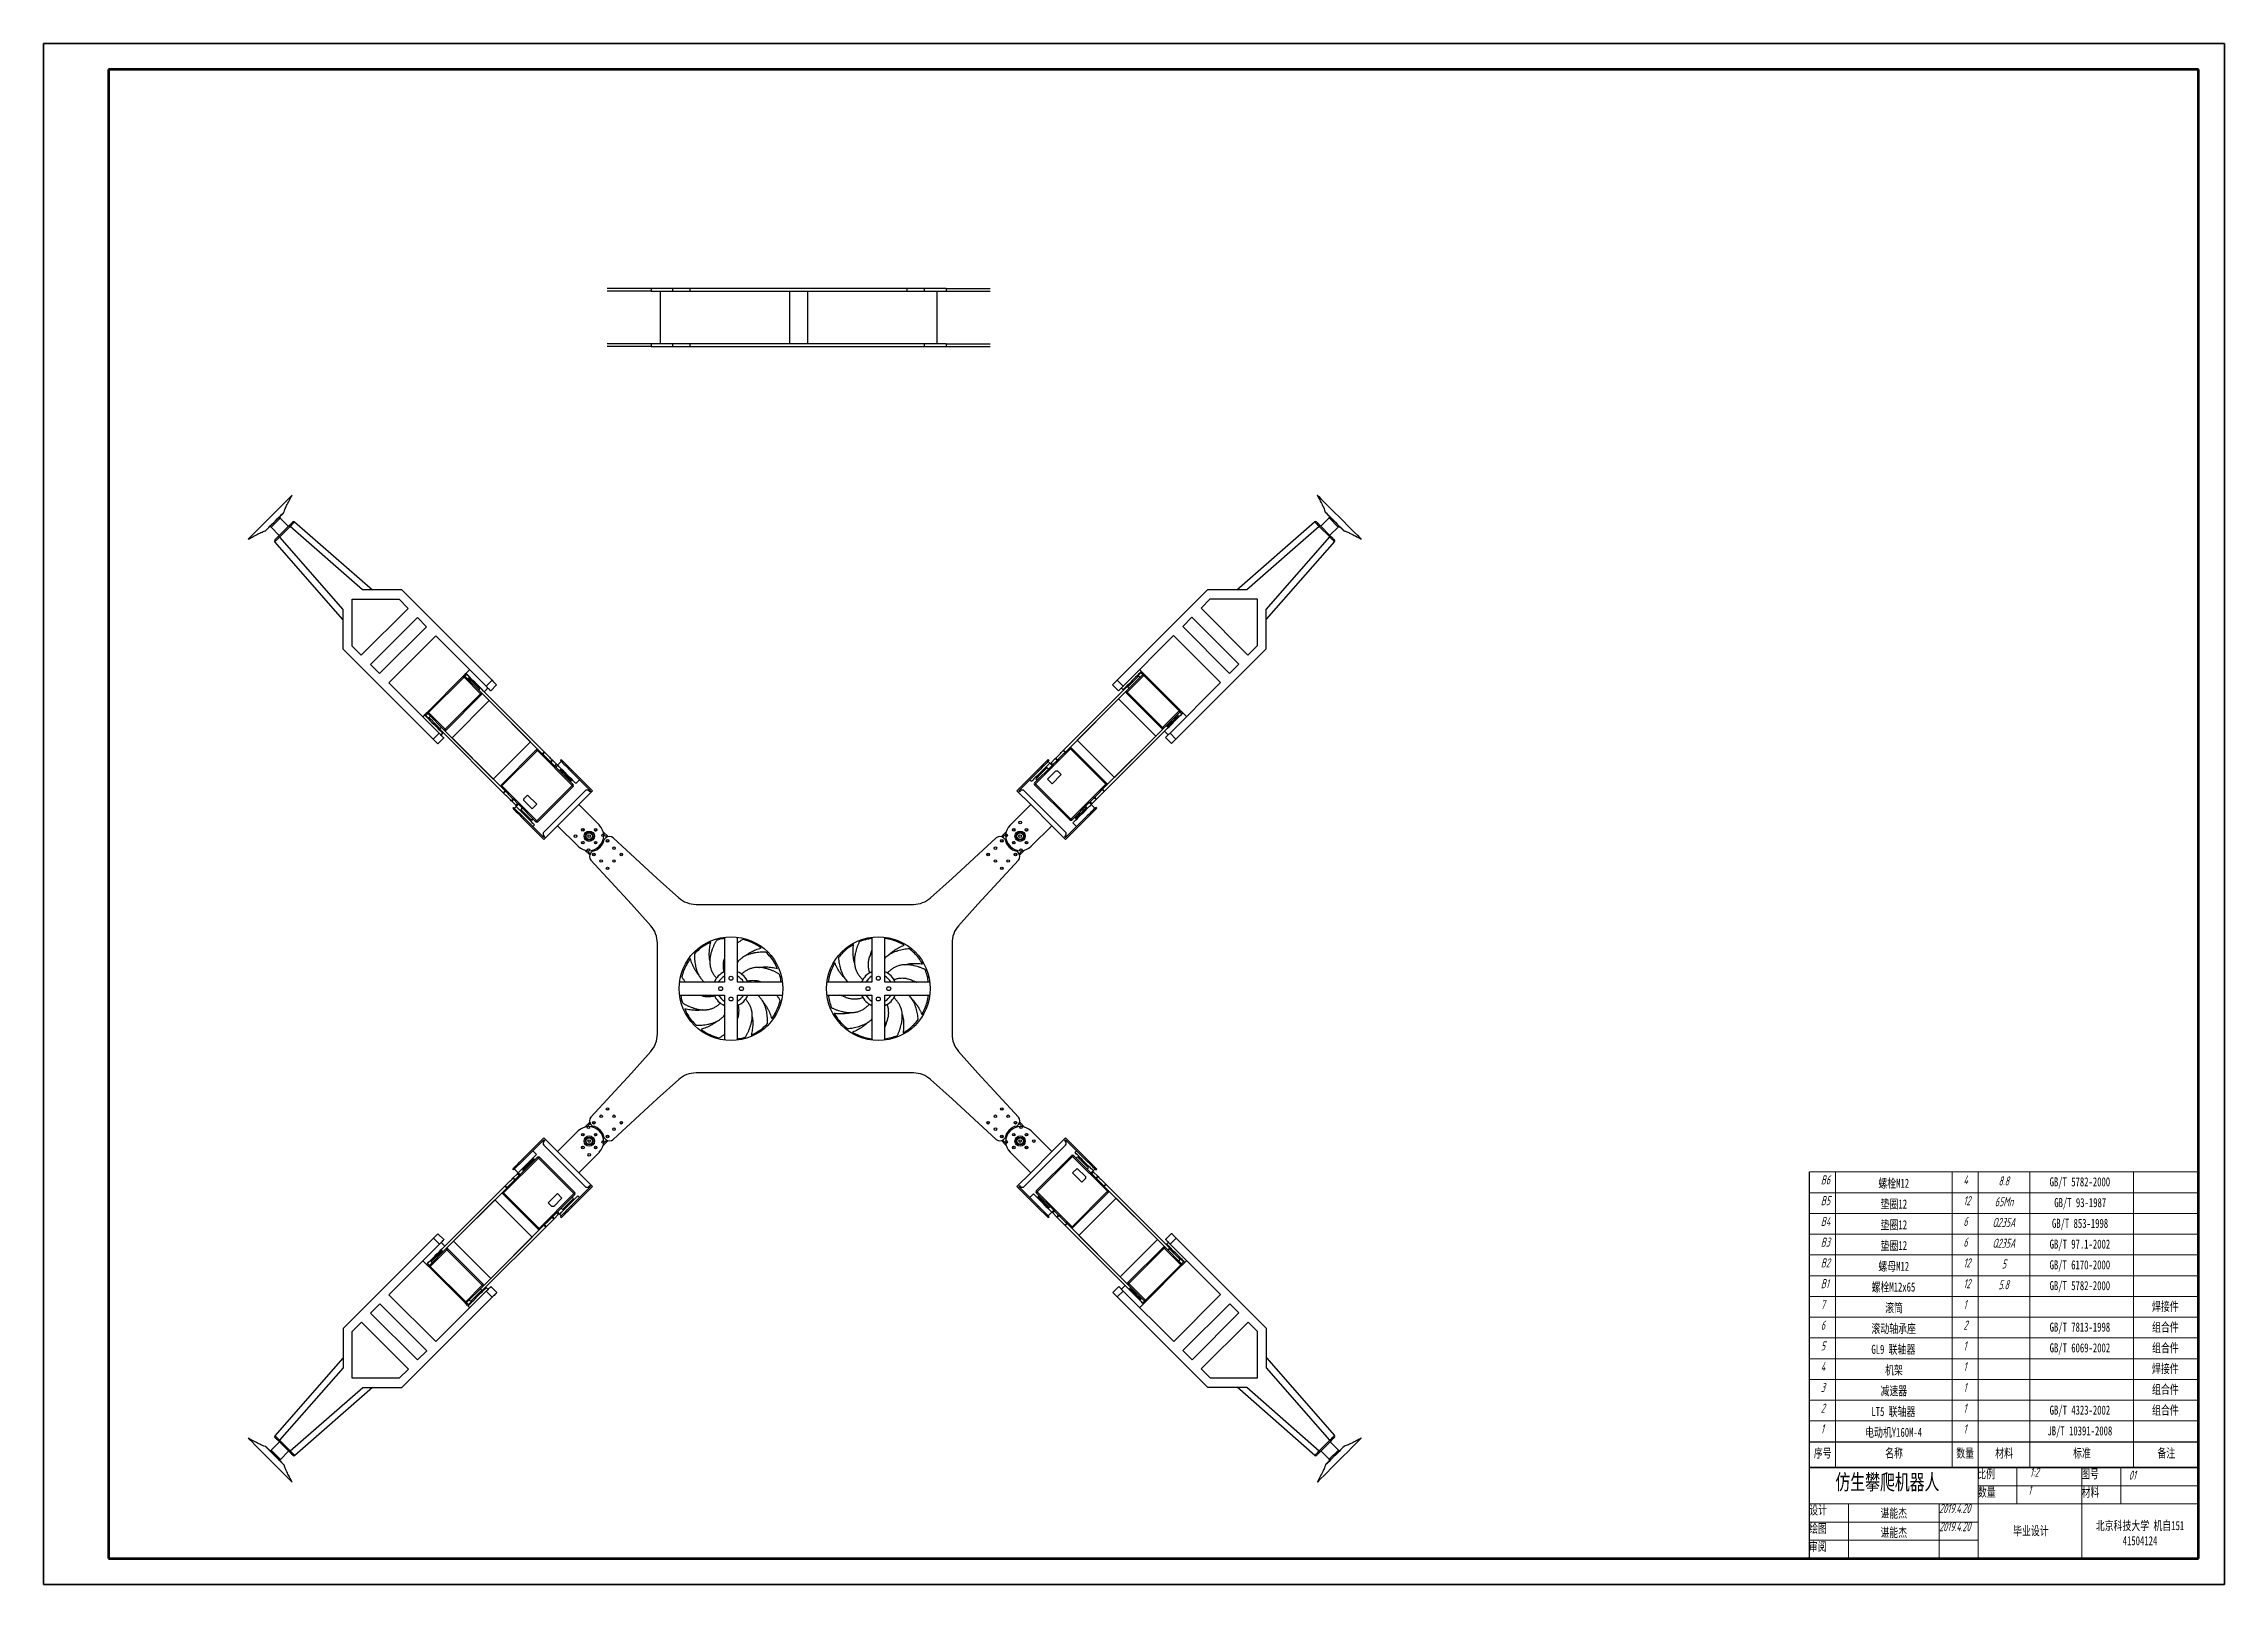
# Model space of a CAD drawing. Header units: millimetres. Extents: x 39 to 880, y 35 to 629.
import ezdxf

# ---------------------------------------------------------------- set-up
doc = ezdxf.new("R2010")
doc.units = ezdxf.units.MM
for name, color, linetype, lineweight in [('0粗实线', 7, 'Continuous', 70), ('0细实线', 7, 'Continuous', 35), ('粗实线', 7, 'Continuous', 70), ('粗线', 7, 'Continuous', 30), ('细线', 7, 'Continuous', 15)]:
    doc.layers.add(name, color=color, linetype=linetype, lineweight=lineweight)
doc.styles.add('数字字母', font='isocp.shx', dxfattribs={"width": 0.7, "oblique": 15, "height": 3.5})
doc.styles.add('汉字', font='simfang.ttf', dxfattribs={"width": 0.7, "height": 3.5})

msp = doc.modelspace()

# ---------------------------------------------------------------- texts
at = {"layer": '粗实线', "color": 0, "insert": (730.41, 77.89), "char_height": 6, "attachment_point": 1, "style": '汉字'}
msp.add_mtext_dynamic_manual_height_columns('仿生攀爬机器人', width=45.0552, gutter_width=17.5, heights=[0], dxfattribs=at)
at = {"layer": '粗线', "color": 0, "ltscale": 0.5, "char_height": 3.5, "attachment_point": 1, "style": '汉字'}
for s, width, insert in [('\\pi7.596;GB/T 5782-2000', 40, (805.41, 192.37)), ('\\pi8.506;GB/T 853-1998', 40, (805.41, 176.37)), ('\\pi9.402;GB/T 93-1987', 40, (805.41, 184.37)), ('\\pi7.617;GB/T 97.1-2002', 40, (805.41, 168.37)), ('\\pi7.596;GB/T 6170-2000', 40, (805.41, 160.37)), ('\\pi7.596;GB/T 5782-2000', 40, (805.41, 152.37)), ('\\pi7.0821;焊接件', 24.4402, (845.41, 144.37)), ('\\pi7.61;GB/T 7813-1998', 40, (805.41, 136.37)), ('\\pi7.0891;组合件', 24.4402, (845.41, 136.37)), ('\\pi7.617;GB/T 6069-2002', 40, (805.41, 128.37)), ('\\pi7.0891;组合件', 24.4402, (845.41, 128.37)), ('\\pi7.0821;焊接件', 24.4402, (845.41, 120.37)), ('\\pi7.0891;组合件', 24.4402, (845.41, 112.37)), ('\\pi7.617;GB/T 4323-2002', 40, (805.41, 104.37)), ('\\pi7.0891;组合件', 24.4402, (845.41, 104.37)), ('\\pi6.763;JB/T 10391-2008', 40, (805.41, 96.37))]:
    msp.add_mtext_dynamic_manual_height_columns(s, width=width, gutter_width=20, heights=[0], dxfattribs=dict(at, insert=insert))
at = {"layer": '细线', "color": 0, "lineweight": -3, "style": '数字字母', "oblique": 15, "width": 0.7}
for s, p in [('B6', (724.77, 189.62)), ('B5', (724.77, 181.62)), ('4', (779.77, 189.62)), ('12', (779.77, 181.62)), ('B4', (724.77, 173.62)), ('6', (779.77, 173.62)), ('B3', (724.77, 165.62)), ('6', (779.77, 165.62)), ('B2', (724.77, 157.62)), ('12', (779.77, 157.62)), ('B1', (724.77, 149.62)), ('12', (779.77, 149.62)), ('7', (724.77, 141.62)), ('1', (779.77, 141.62)), ('6', (724.77, 133.62)), ('2', (779.77, 133.62)), ('5', (724.77, 125.62)), ('1', (779.77, 125.62)), ('4', (724.77, 117.62)), ('1', (779.77, 117.62)), ('3', (724.77, 109.62)), ('1', (779.77, 109.62)), ('2', (724.77, 101.62)), ('1', (779.77, 101.62)), ('1', (724.77, 93.62)), ('1', (779.77, 93.62))]:
    msp.add_text(s, height=3.5, dxfattribs=at).set_placement(p)
at = {"layer": '细线', "color": 0, "ltscale": 0.5, "char_height": 3.5}
for s, width, insert, attachment_point, style in [('\\pi16.567;{\\fSimSun|b0|i0|c134|p2;螺栓M12}', 45, (730.41, 191.82), 1, '汉字'), ('\\pi17.436;{\\fSimSun|b0|i0|c134|p2;垫圈12}', 45, (730.41, 183.82), 1, '汉字'), ('\\pi17.436;{\\fSimSun|b0|i0|c134|p2;垫圈12}', 45, (730.41, 175.82), 1, '汉字'), ('\\pi17.436;{\\fSimSun|b0|i0|c134|p2;垫圈12}', 45, (730.41, 167.82), 1, '汉字'), ('\\pi16.567;{\\fSimSun|b0|i0|c134|p2;螺母M12}', 45, (730.41, 159.82), 1, '汉字'), ('\\pi13.939;{\\fSimSun|b0|i0|c134|p2;螺栓M12x65}', 45, (730.41, 151.82), 1, '汉字'), ('\\pi19.174;{\\fSimSun|b0|i0|c134|p2;滚筒}', 45, (730.41, 143.82), 1, '汉字'), ('\\pi13.891;{\\fSimSun|b0|i0|c134|p2;滚动轴承座}', 45, (730.41, 135.82), 1, '汉字'), ('\\pi13.863;{\\fSimSun|b0|i0|c134|p2;GL9 联轴器}', 45, (730.41, 127.82), 1, '汉字'), ('\\pi19.153;{\\fSimSun|b0|i0|c134|p2;机架}', 45, (730.41, 119.82), 1, '汉字'), ('\\pi17.388;{\\fSimSun|b0|i0|c134|p2;减速器}', 45, (730.41, 111.82), 1, '汉字'), ('\\pi13.87;{\\fSimSun|b0|i0|c134|p2;LT5 联轴器}', 45, (730.41, 103.82), 1, '汉字'), ('\\pi11.448;{\\fSimSun|b0|i0|c134|p2;电动机Y160M-4}', 45, (730.41, 95.82), 1, '汉字'), ('\\pi1.6672;{\\fSimSun|b0|i0|c134|p2;序号}', 10, (720.41, 87.82), 1, '汉字'), ('\\pi19.174;{\\fSimSun|b0|i0|c134|p2;名称}', 45, (730.41, 87.82), 1, '汉字'), ('\\pi1.6085;{\\fSimSun|b0|i0|c134|p2;数量}', 9.9236, (775.41, 87.82), 1, '汉字'), ('\\pi6.6146;{\\fSimSun|b0|i0|c134|p2;材料}', 19.977, (785.41, 87.82), 1, '汉字'), ('\\pi16.653;{\\fSimSun|b0|i0|c134|p2;标准}', 40, (805.41, 87.82), 1, '汉字'), ('\\pi9.174;{\\fSimSun|b0|i0|c134|p2;备注}', 25, (845.41, 87.82), 1, '汉字'), ('{\\fSimSun|b0|i0|c134|p2;比例}', 15, (788.51, 75.9), 8, '汉字'), ('1:2', 25, (805.38, 80.43), 1, '数字字母'), ('{\\fSimSun|b0|i0|c134|p2;图号}', 15, (828.56, 75.92), 8, '汉字'), ('01', 25, (843.57, 79.29), 1, '数字字母'), ('{\\fSimSun|b0|i0|c134|p2;数量}', 15, (788.76, 68.82), 8, '汉字'), ('1', 25, (804.71, 73.43), 1, '数字字母'), ('{\\fSimSun|b0|i0|c134|p2;材料}', 15, (828.78, 68.8), 8, '汉字'), ('{\\fSimSun|b0|i0|c134|p2;绘图}', 15, (723.67, 54.9), 8, '汉字'), ('{\\fSimSun|b0|i0|c134|p2;设计}', 15, (723.74, 61.98), 8, '汉字'), ('{\\fSimSun|b0|i0|c134|p2;谌能杰}', 35, (752.91, 60.77), 8, '汉字'), ('2019.4.20', 15, (770.41, 66.43), 1, '数字字母'), ('2019.4.20', 15, (770.41, 59.43), 1, '数字字母'), ('{\\fSimSun|b0|i0|c134|p2;北京科技大学 机自}151\\P41504124', 45, (847.87, 50.46), 8, '汉字'), ('{\\fSimSun|b0|i0|c134|p2;审阅}', 15, (723.58, 47.86), 8, '汉字'), ('{\\fSimSun|b0|i0|c134|p2;谌能杰}', 35, (752.91, 53.33), 8, '汉字'), ('{\\fSimSun|b0|i0|c134|p2;毕业设计}', 40, (805.8, 53.98), 8, '汉字')]:
    msp.add_mtext_dynamic_manual_height_columns(s, width=width, gutter_width=20, heights=[0], dxfattribs=dict(at, insert=insert, attachment_point=attachment_point, style=style))
at = {"layer": '细线', "color": 0, "lineweight": 15, "char_height": 3.5, "attachment_point": 1, "style": '数字字母'}
for s, insert in [('\\pi7.863;8.8', (785.41, 192.7)), ('\\pi5.5355;Q235A', (785.41, 176.7)), ('\\pi6.4318;65Mn', (785.41, 184.7)), ('\\pi5.5355;Q235A', (785.41, 168.7)), ('\\pi9.1492;5', (785.41, 160.7)), ('\\pi7.863;5.8', (785.41, 152.7))]:
    msp.add_mtext_dynamic_manual_height_columns(s, width=20, gutter_width=17.5, heights=[0], dxfattribs=dict(at, insert=insert))

# ---------------------------------------------------------------- linework, layer by layer
at = {"color": 7, "linetype": 'Continuous', "lineweight": 25}
for p, q in [((273.67, 534.99), (256.69, 534.99)), ((273.67, 533.99), (256.69, 533.99)), ((273.67, 534.99), (273.67, 533.99)), ((282.03, 534.99), (273.67, 534.99)), ((273.67, 533.99), (282.03, 533.99)), ((277.18, 533.99), (277.18, 513.69)), ((282.03, 533.99), (282.03, 534.99)), ((288.69, 534.99), (282.03, 534.99)), ((282.03, 533.99), (288.69, 533.99)), ((288.69, 533.99), (288.69, 534.99)), ((372.49, 534.99), (288.69, 534.99)), ((288.69, 533.99), (372.49, 533.99)), ((327.18, 513.69), (327.18, 533.99)), ((334, 533.99), (334, 513.69)), ((372.49, 533.99), (372.49, 534.99)), ((379.14, 534.99), (372.49, 534.99)), ((372.49, 533.99), (379.14, 533.99)), ((379.14, 533.99), (379.14, 534.99)), ((387.51, 534.99), (379.14, 534.99)), ((379.14, 533.99), (387.51, 533.99)), ((384, 513.69), (384, 533.99)), ((387.51, 534.99), (387.51, 533.99)), ((387.51, 534.99), (404.48, 534.99)), ((387.51, 533.99), (404.48, 533.99)), ((273.67, 513.69), (256.69, 513.69)), ((273.67, 513.69), (273.67, 512.69)), ((282.03, 513.69), (273.67, 513.69)), ((282.03, 512.69), (282.03, 513.69)), ((288.69, 513.69), (282.03, 513.69)), ((288.69, 512.69), (288.69, 513.69)), ((372.49, 513.69), (288.69, 513.69)), ((379.14, 513.69), (372.49, 513.69)), ((379.14, 512.69), (379.14, 513.69)), ((387.51, 513.69), (379.14, 513.69)), ((387.51, 513.69), (387.51, 512.69)), ((387.51, 513.69), (404.48, 513.69)), ((273.67, 512.69), (256.69, 512.69)), ((273.67, 512.69), (282.03, 512.69)), ((282.03, 512.69), (288.69, 512.69)), ((288.69, 512.69), (372.49, 512.69)), ((387.51, 512.69), (404.48, 512.69)), ((133.83, 443.33), (130.64, 446.51)), ((535.11, 446.59), (531.93, 443.4)), ((127.11, 442.98), (130.29, 439.8)), ((154.83, 407.45), (128.57, 437.41)), ((130.01, 439.51), (134.11, 443.62)), ((134.46, 443.26), (130.36, 439.16)), ((130.36, 439.16), (154.83, 411.24)), ((162.38, 418.8), (134.46, 443.26)), ((136.21, 445.06), (166.18, 418.8)), ((499.58, 418.87), (529.54, 445.13)), ((531.29, 443.33), (503.37, 418.87)), ((510.93, 411.31), (535.39, 439.23)), ((537.19, 437.48), (510.93, 407.52)), ((530.23, 445.11), (531.64, 443.69)), ((535.39, 439.23), (531.29, 443.33)), ((531.64, 443.69), (535.75, 439.58)), ((535.46, 439.87), (538.65, 443.05)), ((158.36, 415.26), (176.47, 415.26)), ((158.36, 397.16), (158.36, 415.26)), ((177.53, 418.8), (162.38, 418.8)), ((176.47, 415.26), (180, 411.72)), ((212.35, 383.97), (177.53, 418.8)), ((488.23, 418.87), (453.4, 384.04)), ((485.75, 411.8), (489.29, 415.33)), ((503.37, 418.87), (488.23, 418.87)), ((489.29, 415.33), (507.39, 415.33)), ((507.39, 415.33), (507.39, 397.23)), ((154.83, 411.24), (154.83, 396.1)), ((180, 411.72), (161.9, 393.62)), ((165.43, 390.09), (183.54, 408.19)), ((187.07, 404.65), (168.97, 386.55)), ((183.54, 408.19), (187.07, 404.65)), ((478.68, 404.72), (482.22, 408.26)), ((496.78, 386.62), (478.68, 404.72)), ((482.22, 408.26), (500.32, 390.16)), ((503.86, 393.69), (485.75, 411.8)), ((510.93, 396.17), (510.93, 411.31)), ((154.83, 396.1), (189.65, 361.27)), ((161.9, 393.62), (158.36, 397.16)), ((172.51, 383.02), (190.61, 401.12)), ((190.61, 401.12), (210.05, 381.67)), ((455.7, 381.74), (475.15, 401.19)), ((475.15, 401.19), (493.25, 383.09)), ((476.1, 361.34), (510.93, 396.17)), ((507.39, 397.23), (503.86, 393.69)), ((168.97, 386.55), (165.43, 390.09)), ((203.69, 388.04), (202.27, 386.62)), ((461.18, 385.46), (462.6, 386.87)), ((462.77, 387.4), (462.07, 388.11)), ((463.3, 386.16), (462.6, 386.87)), ((462.95, 387.22), (463.66, 386.52)), ((500.32, 390.16), (496.78, 386.62)), ((191.95, 363.57), (172.51, 383.02)), ((187.53, 371.88), (201.18, 385.53)), ((201.53, 385.17), (187.88, 371.53)), ((194.25, 365.16), (207.9, 378.81)), ((208.25, 378.46), (194.6, 364.81)), ((201.53, 385.88), (202.24, 386.59)), ((207.9, 378.81), (201.53, 385.17)), ((202.59, 386.23), (201.89, 385.53)), ((201.89, 385.53), (208.25, 379.16)), ((204.15, 384.67), (202.59, 386.23)), ((203.3, 384.82), (202.95, 384.47)), ((204.75, 384.15), (204.54, 383.94)), ((206.66, 381.81), (206.87, 382.03)), ((207.19, 380.22), (207.54, 380.58)), ((232.44, 356.39), (207.39, 381.43)), ((231.73, 355.68), (208.25, 379.16)), ((209.35, 379.55), (210.76, 380.97)), ((210.05, 381.67), (212.35, 383.97)), ((214.12, 382.2), (211.82, 379.91)), ((432.75, 357.02), (457.65, 381.92)), ((433.46, 356.32), (456.94, 379.8)), ((451.64, 382.27), (453.4, 384.04)), ((453.93, 379.98), (451.64, 382.27)), ((453.4, 384.04), (455.7, 381.74)), ((455.7, 381.74), (453.93, 379.98)), ((454.99, 381.04), (455.7, 380.33)), ((456.94, 379.8), (463.3, 386.16)), ((470.59, 365.44), (456.94, 379.09)), ((463.66, 385.81), (457.29, 379.45)), ((457.29, 379.45), (470.94, 365.8)), ((457.47, 382.1), (457.82, 381.74)), ((457.47, 381.39), (458, 380.86)), ((461.36, 385.28), (461, 385.63)), ((462.24, 385.1), (461.71, 385.63)), ((477.3, 372.16), (463.66, 385.81)), ((464.01, 386.16), (477.66, 372.52)), ((493.25, 383.09), (473.8, 363.64)), ((186.29, 370.64), (185.59, 369.93)), ((186.47, 370.82), (187.18, 371.53)), ((187.53, 371.17), (186.82, 370.47)), ((188.24, 369.05), (186.82, 370.47)), ((193.9, 364.81), (187.53, 371.17)), ((187.88, 371.53), (194.25, 365.16)), ((188.59, 370.11), (188.06, 369.58)), ((211.25, 376.16), (196.9, 361.8)), ((227.16, 360.25), (211.25, 376.16)), ((453.93, 376.79), (438.02, 360.88)), ((468.29, 362.44), (453.93, 376.79)), ((470.94, 365.8), (477.3, 372.16)), ((477.66, 371.81), (471.29, 365.44)), ((476.95, 370.39), (476.6, 370.75)), ((476.8, 369.54), (478.36, 371.1)), ((478.36, 371.1), (477.66, 371.81)), ((478.01, 372.16), (478.72, 371.46)), ((480.17, 370.01), (478.75, 371.42)), ((188.42, 369.23), (188.06, 368.87)), ((189.65, 361.27), (191.95, 363.57)), ((193.72, 361.8), (191.42, 359.51)), ((191.6, 365.34), (191.95, 365.69)), ((216.67, 340.62), (191.77, 365.52)), ((192.3, 365.34), (192.83, 365.87)), ((192.66, 362.86), (193.37, 363.57)), ((217.38, 341.33), (193.9, 364.81)), ((196.9, 361.8), (212.81, 345.89)), ((447.81, 341.96), (471.29, 365.44)), ((448.52, 341.26), (473.56, 366.3)), ((452.38, 346.53), (468.29, 362.44)), ((471.68, 364.35), (473.1, 362.93)), ((474.33, 359.58), (472.04, 361.87)), ((472.35, 366.51), (472.71, 366.15)), ((473.8, 363.64), (476.1, 361.34)), ((473.94, 367.04), (474.16, 366.82)), ((476.28, 368.94), (476.07, 369.16)), ((212.81, 345.89), (227.16, 360.25)), ((215.82, 343.6), (229.46, 357.24)), ((229.82, 356.89), (216.17, 343.24)), ((243.25, 343.45), (229.82, 356.89)), ((231.73, 355.68), (232.44, 356.39)), ((232.59, 356.24), (231.88, 355.53)), ((234.82, 352.59), (235.53, 353.29)), ((239.04, 353.39), (238.69, 353.03)), ((435.37, 357.53), (421.94, 344.09)), ((426.78, 353.39), (422.72, 349.32)), ((427.13, 353.03), (426.78, 353.39)), ((427.95, 352.22), (429.51, 353.78)), ((430.22, 353.08), (429.51, 353.78)), ((429.66, 353.93), (430.36, 353.22)), ((430.36, 353.22), (430.22, 353.08)), ((433.31, 356.17), (432.6, 356.88)), ((432.75, 357.02), (433.46, 356.32)), ((435.02, 357.88), (435.37, 357.53)), ((449.02, 343.88), (435.37, 357.53)), ((435.73, 357.88), (449.37, 344.23)), ((438.02, 360.88), (452.38, 346.53)), ((235.68, 353.15), (234.97, 352.44)), ((236.53, 350.88), (234.97, 352.44)), ((237.24, 351.59), (235.68, 353.15)), ((236.53, 350.88), (237.24, 351.59)), ((237.59, 351.23), (236.89, 350.52)), ((236.89, 350.52), (243.6, 343.81)), ((239.04, 352.68), (237.63, 351.27)), ((238.66, 349.46), (238.3, 349.11)), ((240.1, 348.79), (239.89, 348.58)), ((242.01, 346.46), (242.23, 346.67)), ((242.54, 344.87), (242.9, 345.22)), ((242.76, 348.97), (243.11, 349.32)), ((242.76, 348.97), (250.36, 341.37)), ((243.11, 349.32), (251.06, 341.37)), ((244.7, 344.2), (246.12, 345.61)), ((422.72, 349.32), (414.76, 341.37)), ((423.07, 348.97), (415.47, 341.37)), ((419.71, 345.61), (420.35, 344.97)), ((421.58, 344.44), (428.3, 351.16)), ((422.11, 346.74), (422.47, 346.39)), ((422.11, 346.03), (422.64, 345.5)), ((423.07, 348.97), (422.72, 349.32)), ((426, 349.92), (425.65, 350.28)), ((426.89, 349.75), (426.36, 350.28)), ((426.53, 345.86), (429.72, 349.04)), ((428.3, 344.09), (426.53, 345.86)), ((427.42, 352.05), (426.78, 352.68)), ((428.3, 351.16), (427.59, 351.87)), ((427.95, 352.22), (428.65, 351.51)), ((431.84, 347.63), (428.3, 344.09)), ((428.65, 351.51), (430.22, 353.08)), ((429.72, 349.04), (430.42, 349.04)), ((430.42, 349.04), (431.84, 347.63)), ((216.17, 343.24), (229.6, 329.81)), ((216.67, 340.62), (217.38, 341.33)), ((217.52, 341.18), (216.82, 340.47)), ((219.76, 337.53), (220.47, 338.23)), ((220.62, 338.09), (219.91, 337.38)), ((221.47, 335.82), (219.91, 337.38)), ((222.18, 336.52), (220.62, 338.09)), ((221.47, 335.82), (222.18, 336.52)), ((224.65, 338.29), (226.07, 339.71)), ((224.65, 337.58), (224.65, 338.29)), ((227.84, 334.4), (224.65, 337.58)), ((226.07, 339.71), (229.6, 336.17)), ((229.6, 329.81), (243.25, 343.45)), ((243.6, 343.1), (229.96, 329.45)), ((248.24, 341.37), (232.33, 325.46)), ((251.06, 341.37), (245.76, 336.06)), ((249.65, 341.37), (250, 341.01)), ((250.36, 341.37), (250, 341.01)), ((420.06, 336.06), (414.76, 341.37)), ((415.82, 341.01), (415.47, 341.37)), ((415.82, 341.01), (416.17, 341.37)), ((433.5, 325.46), (417.59, 341.37)), ((421.58, 344.44), (421.94, 344.09)), ((435.23, 330.09), (421.58, 343.74)), ((421.94, 344.09), (435.58, 330.44)), ((435.58, 330.44), (449.02, 343.88)), ((442.66, 336.81), (435.94, 330.09)), ((443.36, 336.1), (442.66, 336.81)), ((443.01, 337.16), (444.57, 338.72)), ((443.01, 337.16), (443.72, 336.45)), ((443.72, 336.45), (443.36, 336.1)), ((443.72, 336.45), (445.28, 338.02)), ((445.28, 338.02), (444.57, 338.72)), ((444.72, 338.87), (445.43, 338.16)), ((445.43, 338.16), (445.28, 338.02)), ((448.37, 341.11), (445.43, 338.16)), ((448.37, 341.11), (447.66, 341.82)), ((447.81, 341.96), (448.52, 341.26)), ((449.02, 343.88), (449.37, 343.52)), ((220.66, 335), (220.31, 334.65)), ((220.66, 335), (224.73, 330.94)), ((221.65, 335.29), (221.01, 334.65)), ((222.53, 336.17), (221.83, 335.46)), ((229.25, 329.45), (222.53, 336.17)), ((223.95, 334.76), (223.42, 334.23)), ((223.77, 333.87), (223.42, 333.52)), ((224.73, 330.94), (224.37, 330.58)), ((224.37, 330.58), (232.33, 322.63)), ((224.73, 330.94), (232.33, 323.34)), ((226.95, 329.98), (227.31, 330.34)), ((227.66, 329.98), (228.19, 330.51)), ((229.6, 336.17), (227.84, 334.4)), ((228.08, 327.58), (228.72, 328.22)), ((237.63, 327.93), (245.76, 336.06)), ((253.72, 328.11), (245.76, 336.06)), ((420.06, 336.06), (412.11, 328.11)), ((420.06, 336.06), (428.2, 327.93)), ((441.1, 330.94), (433.5, 323.34)), ((441.45, 330.58), (433.5, 322.63)), ((436.33, 328.99), (437.74, 327.58)), ((437, 331.15), (437.35, 330.8)), ((438.59, 331.68), (438.8, 331.47)), ((440.92, 333.59), (440.71, 333.8)), ((441.1, 330.94), (441.45, 330.58)), ((441.59, 335.04), (441.24, 335.39)), ((445.52, 334.65), (441.45, 330.58)), ((444.81, 334.65), (443.4, 336.06)), ((445.52, 334.65), (445.17, 335)), ((237.63, 327.93), (232.33, 322.63)), ((232.68, 323.69), (232.33, 324.04)), ((232.68, 323.69), (232.33, 323.34)), ((237.63, 327.93), (245.58, 319.98)), ((255.19, 325.57), (257.06, 323.71)), ((256.25, 323.22), (255.6, 322.57)), ((275.99, 307.6), (259.02, 323.27)), ((389.83, 307.6), (406.81, 323.27)), ((408.77, 323.71), (410.63, 325.57)), ((410.23, 322.57), (409.58, 323.22)), ((420.24, 319.98), (428.2, 327.93)), ((433.5, 322.63), (428.2, 327.93)), ((433.5, 324.04), (433.14, 323.69)), ((433.5, 323.34), (433.14, 323.69)), ((249.99, 316.64), (248.12, 318.5)), ((266.09, 297.7), (250.42, 314.68)), ((251.13, 318.1), (250.48, 317.45)), ((399.73, 297.7), (415.4, 314.68)), ((415.35, 317.45), (414.7, 318.1)), ((417.7, 318.5), (415.84, 316.64)), ((275.99, 307.6), (284.36, 300.14)), ((381.47, 300.14), (389.83, 307.6)), ((273.55, 289.34), (266.09, 297.7)), ((291.01, 297.6), (374.81, 297.6)), ((399.73, 297.7), (392.27, 289.34)), ((276.09, 247.53), (276.09, 282.68)), ((302, 284.95), (302, 267.59)), ((306.99, 267.6), (306.99, 284.95)), ((358.83, 284.95), (358.83, 267.59)), ((363.81, 267.6), (363.81, 284.95)), ((363.98, 284.42), (363.81, 284.3)), ((389.73, 282.68), (389.73, 247.53)), ((302, 267.59), (284.66, 267.59)), ((284.66, 262.61), (302.01, 262.61)), ((302.01, 262.61), (302.01, 245.26)), ((324.35, 267.6), (306.99, 267.6)), ((307, 262.61), (324.35, 262.61)), ((307, 245.26), (307, 262.61)), ((358.83, 267.59), (341.48, 267.59)), ((341.48, 262.61), (358.83, 262.61)), ((342, 267.76), (342.13, 267.59)), ((358.83, 262.61), (358.83, 245.26)), ((381.17, 267.6), (363.81, 267.6)), ((363.82, 262.61), (381.17, 262.61)), ((363.82, 245.26), (363.82, 262.61)), ((380.64, 262.45), (380.52, 262.61)), ((358.67, 245.78), (358.83, 245.91)), ((266.09, 232.5), (273.55, 240.87)), ((392.27, 240.87), (399.73, 232.5)), ((266.09, 232.5), (250.42, 215.53)), ((284.36, 230.07), (275.99, 222.6)), ((374.81, 232.6), (291.01, 232.6)), ((389.83, 222.6), (381.47, 230.07)), ((399.73, 232.5), (415.4, 215.53)), ((275.99, 222.6), (259.02, 206.94)), ((389.83, 222.6), (406.81, 206.94)), ((248.12, 211.71), (249.99, 213.57)), ((250.48, 212.76), (251.13, 212.11)), ((414.7, 212.11), (415.35, 212.76)), ((415.84, 213.57), (417.7, 211.71)), ((224.37, 199.62), (232.33, 207.58)), ((224.73, 199.27), (232.33, 206.87)), ((229.5, 201.21), (228.08, 202.63)), ((232.33, 207.58), (237.63, 202.27)), ((232.33, 206.87), (232.68, 206.52)), ((232.33, 206.16), (232.68, 206.52)), ((232.33, 204.75), (248.24, 188.84)), ((245.58, 210.23), (237.63, 202.27)), ((245.76, 194.14), (237.63, 202.27)), ((245.76, 194.14), (253.72, 202.1)), ((257.06, 206.5), (255.19, 204.64)), ((255.6, 207.64), (256.25, 206.99)), ((410.63, 204.64), (408.77, 206.5)), ((409.58, 206.99), (410.23, 207.64)), ((412.11, 202.1), (420.06, 194.14)), ((417.59, 188.84), (433.5, 204.75)), ((428.2, 202.27), (420.06, 194.14)), ((428.2, 202.27), (420.24, 210.23)), ((428.2, 202.27), (433.5, 207.58)), ((433.14, 206.52), (433.5, 206.87)), ((433.14, 206.52), (433.5, 206.16)), ((441.45, 199.62), (433.5, 207.58)), ((441.1, 199.27), (433.5, 206.87)), ((437.74, 202.63), (437.1, 201.99)), ((230.24, 199.76), (216.81, 186.33)), ((220.31, 195.56), (220.66, 195.2)), ((222.11, 193.75), (220.55, 192.19)), ((220.66, 195.2), (224.73, 199.27)), ((221.01, 195.56), (222.43, 194.14)), ((222.82, 193.05), (222.11, 193.75)), ((229.5, 201.21), (222.43, 194.14)), ((222.46, 194.11), (223.17, 193.4)), ((223.17, 193.4), (229.89, 200.12)), ((224.23, 195.17), (224.58, 194.81)), ((224.73, 199.27), (224.37, 199.62)), ((224.9, 196.62), (225.11, 196.41)), ((227.24, 198.53), (227.02, 198.74)), ((228.83, 199.06), (228.47, 199.41)), ((243.89, 186.12), (230.24, 199.76)), ((230.59, 200.12), (244.24, 186.47)), ((245.76, 194.14), (251.06, 188.84)), ((414.76, 188.84), (420.06, 194.14)), ((422.22, 187.11), (435.87, 200.75)), ((436.22, 200.4), (422.57, 186.75)), ((436.57, 200.75), (436.22, 200.4)), ((449.66, 186.97), (436.22, 200.4)), ((436.22, 194.04), (437.99, 195.8)), ((439.76, 190.5), (436.22, 194.04)), ((436.57, 200.75), (443.29, 194.04)), ((438.17, 200.22), (437.64, 199.69)), ((437.99, 195.8), (441.17, 192.62)), ((438.87, 200.22), (438.52, 199.87)), ((441.1, 199.27), (441.45, 199.62)), ((445.52, 195.56), (441.45, 199.62)), ((441.88, 195.45), (442.41, 195.98)), ((442.05, 196.33), (442.41, 196.69)), ((443.29, 194.04), (444, 194.74)), ((444.35, 194.39), (443.65, 193.68)), ((443.65, 193.68), (445.21, 192.12)), ((444.18, 194.92), (444.81, 195.56)), ((444.35, 194.39), (445.91, 192.83)), ((445.17, 195.2), (445.52, 195.56)), ((217.31, 188.95), (192.26, 163.91)), ((218.01, 188.24), (194.53, 164.76)), ((230.1, 172.33), (216.45, 185.98)), ((216.81, 186.33), (230.45, 172.68)), ((218.01, 188.24), (217.31, 188.95)), ((217.45, 189.1), (218.16, 188.39)), ((221.11, 191.34), (220.4, 192.04)), ((220.55, 192.19), (221.25, 191.48)), ((222.82, 193.05), (221.25, 191.48)), ((230.45, 172.68), (243.89, 186.12)), ((233.99, 182.58), (237.52, 186.12)), ((237.52, 186.12), (239.29, 184.35)), ((244.24, 185.76), (237.52, 179.05)), ((242.76, 181.24), (250.36, 188.84)), ((243.11, 180.88), (251.06, 188.84)), ((246.12, 184.6), (245.48, 185.23)), ((250, 189.19), (249.65, 188.84)), ((250, 189.19), (250.36, 188.84)), ((422.72, 180.88), (414.76, 188.84)), ((415.47, 188.84), (415.82, 189.19)), ((423.07, 181.24), (415.47, 188.84)), ((416.17, 188.84), (415.82, 189.19)), ((421.12, 186.01), (419.71, 184.6)), ((428.94, 179.68), (422.22, 186.4)), ((422.57, 186.75), (436.01, 173.32)), ((423.28, 185.34), (422.93, 184.99)), ((436.01, 173.32), (449.66, 186.97)), ((450.01, 186.61), (436.36, 172.96)), ((441.17, 191.91), (439.76, 190.5)), ((441.17, 192.62), (441.17, 191.91)), ((445.21, 192.12), (445.91, 192.83)), ((445.35, 191.97), (445.21, 192.12)), ((446.06, 192.68), (445.35, 191.97)), ((448.3, 189.03), (449.01, 189.73)), ((449.15, 189.59), (448.45, 188.88)), ((448.45, 188.88), (471.93, 165.4)), ((449.15, 189.59), (474.05, 164.69)), ((450.01, 187.32), (449.66, 186.97)), ((213.45, 183.68), (197.54, 167.77)), ((227.8, 169.32), (213.45, 183.68)), ((235.4, 181.17), (233.99, 182.58)), ((236.11, 181.17), (235.4, 181.17)), ((236.17, 176.28), (235.46, 176.98)), ((237.17, 178.69), (235.61, 177.13)), ((235.61, 177.13), (236.32, 176.42)), ((239.29, 184.35), (236.11, 181.17)), ((237.88, 177.98), (236.32, 176.42)), ((237.88, 177.98), (237.17, 178.69)), ((237.52, 179.05), (238.23, 178.34)), ((238.23, 178.34), (237.88, 177.98)), ((238.41, 178.16), (239.04, 177.53)), ((238.69, 177.17), (239.04, 176.82)), ((238.94, 180.46), (239.47, 179.93)), ((239.82, 180.28), (240.18, 179.93)), ((242.76, 181.24), (243.11, 180.88)), ((243.71, 184.17), (243.18, 184.7)), ((243.71, 183.47), (243.36, 183.82)), ((423.07, 181.24), (422.72, 180.88)), ((426.78, 176.82), (422.72, 180.88)), ((426.82, 180.74), (422.93, 184.63)), ((423.81, 183.75), (423.6, 183.54)), ((425.72, 181.41), (425.93, 181.63)), ((426.78, 177.53), (428.2, 178.94)), ((426.78, 176.82), (427.13, 177.17)), ((427.17, 180.74), (427.52, 181.1)), ((428.23, 178.97), (428.94, 179.68)), ((429.29, 179.33), (428.58, 178.62)), ((428.58, 178.62), (430.15, 177.06)), ((429.29, 179.33), (430.85, 177.77)), ((430.15, 177.06), (430.85, 177.77)), ((430.29, 176.91), (430.15, 177.06)), ((431, 177.62), (430.29, 176.91)), ((433.24, 173.97), (430.29, 176.91)), ((453.01, 184.31), (438.66, 169.96)), ((468.92, 168.4), (453.01, 184.31)), ((189.72, 168.86), (154.9, 134.04)), ((192.02, 166.57), (189.72, 168.86)), ((191.49, 170.63), (193.79, 168.33)), ((233.08, 173.18), (208.18, 148.29)), ((232.37, 173.89), (208.89, 150.41)), ((211.89, 153.41), (227.8, 169.32)), ((233.08, 173.18), (232.37, 173.89)), ((232.52, 174.04), (233.22, 173.33)), ((233.22, 173.33), (233.08, 173.18)), ((236.17, 176.28), (233.22, 173.33)), ((236.32, 176.42), (236.17, 176.28)), ((433.24, 173.97), (433.95, 174.67)), ((434.09, 174.53), (433.39, 173.82)), ((433.39, 173.82), (458.43, 148.78)), ((434.09, 174.53), (457.58, 151.04)), ((436.01, 173.32), (435.66, 172.96)), ((438.66, 169.96), (454.57, 154.05)), ((454.57, 154.05), (468.92, 168.4)), ((472.11, 168.4), (474.4, 170.7)), ((476.17, 168.93), (473.87, 166.64)), ((511, 134.11), (476.17, 168.93)), ((172.58, 147.12), (192.02, 166.57)), ((185.66, 160.2), (187.07, 158.79)), ((189.02, 160.67), (187.46, 159.11)), ((188.17, 158.4), (194.53, 164.76)), ((194.89, 164.41), (188.52, 158.04)), ((188.87, 159.81), (189.23, 159.46)), ((189.55, 161.26), (189.76, 161.05)), ((191.88, 163.17), (191.67, 163.38)), ((194.14, 165.86), (192.73, 167.27)), ((193.47, 163.7), (193.12, 164.05)), ((208.53, 150.76), (194.89, 164.41)), ((195.24, 164.76), (208.89, 151.11)), ((197.54, 167.77), (211.89, 153.41)), ((457.58, 151.75), (471.22, 165.4)), ((471.58, 165.04), (457.93, 151.4)), ((477.94, 158.68), (471.58, 165.04)), ((471.93, 165.4), (478.29, 159.03)), ((473.17, 167.34), (472.46, 166.64)), ((473.52, 164.87), (472.99, 164.34)), ((473.87, 166.64), (493.32, 147.19)), ((474.23, 164.87), (473.87, 164.51)), ((477.23, 160.1), (477.76, 160.63)), ((477.41, 160.98), (477.76, 161.33)), ((477.59, 161.16), (479, 159.74)), ((479.53, 159.56), (480.24, 160.27)), ((187.81, 158.04), (187.11, 158.75)), ((187.46, 159.11), (188.17, 158.4)), ((201.81, 144.04), (188.17, 157.69)), ((188.52, 158.04), (202.17, 144.4)), ((457.93, 151.4), (464.29, 145.03)), ((464.29, 145.03), (477.94, 158.68)), ((478.29, 158.33), (464.65, 144.68)), ((478.29, 159.03), (479, 159.74)), ((479.35, 159.39), (478.65, 158.68)), ((165.5, 140.05), (169.04, 143.58)), ((169.04, 143.58), (187.14, 125.48)), ((190.68, 129.02), (172.58, 147.12)), ((177.6, 111.34), (212.42, 146.17)), ((210.12, 148.46), (190.68, 129.02)), ((202.17, 144.4), (208.53, 150.76)), ((202.88, 142.98), (202.17, 143.69)), ((208.89, 150.41), (202.52, 144.04)), ((202.52, 144.04), (203.23, 143.34)), ((204.64, 144.75), (203.23, 143.34)), ((203.58, 145.1), (204.11, 144.57)), ((204.47, 144.93), (204.82, 144.57)), ((208.36, 148.82), (207.83, 149.35)), ((208.36, 148.11), (208, 148.46)), ((210.83, 149.17), (210.12, 149.88)), ((212.42, 146.17), (210.12, 148.46)), ((211.89, 150.23), (214.19, 147.93)), ((451.71, 148), (454, 150.3)), ((455.77, 148.53), (453.47, 146.24)), ((453.47, 146.24), (488.3, 111.41)), ((454, 150.3), (455.77, 148.53)), ((456.48, 150.66), (455.07, 149.24)), ((475.22, 129.09), (455.77, 148.53)), ((463.94, 144.68), (457.58, 151.04)), ((458.64, 149.98), (458.28, 149.63)), ((462.17, 145.39), (458.28, 149.28)), ((458.58, 148.63), (458.43, 148.78)), ((459.17, 148.39), (458.95, 148.18)), ((461.08, 146.06), (461.29, 146.27)), ((461.11, 146.09), (461.52, 145.68)), ((461.67, 145.53), (463.23, 143.97)), ((462.14, 142.17), (463.55, 143.58)), ((462.53, 145.39), (462.88, 145.74)), ((463.23, 143.97), (463.94, 144.68)), ((464.29, 144.33), (463.59, 143.62)), ((493.32, 147.19), (475.22, 129.09)), ((478.75, 125.55), (496.86, 143.65)), ((496.86, 143.65), (500.39, 140.12)), ((158.43, 132.98), (161.97, 136.51)), ((161.97, 136.51), (180.07, 118.41)), ((183.61, 121.95), (165.5, 140.05)), ((203.05, 142.81), (203.76, 142.1)), ((500.39, 140.12), (482.29, 122.02)), ((485.82, 118.48), (503.93, 136.58)), ((503.93, 136.58), (507.46, 133.05)), ((154.9, 134.04), (154.9, 118.9)), ((158.43, 114.88), (158.43, 132.98)), ((507.46, 133.05), (507.46, 114.95)), ((511, 118.97), (511, 134.11)), ((128.64, 92.72), (154.9, 122.69)), ((154.9, 118.9), (130.43, 90.98)), ((180.07, 118.41), (176.54, 114.88)), ((187.14, 125.48), (183.61, 121.95)), ((482.29, 122.02), (478.75, 125.55)), ((489.36, 114.95), (485.82, 118.48)), ((511, 122.76), (537.26, 92.79)), ((535.47, 91.05), (511, 118.97)), ((134.54, 86.87), (162.45, 111.34)), ((166.25, 111.34), (136.28, 85.08)), ((176.54, 114.88), (158.43, 114.88)), ((162.45, 111.34), (177.6, 111.34)), ((488.3, 111.41), (503.44, 111.41)), ((507.46, 114.95), (489.36, 114.95)), ((529.61, 85.15), (499.65, 111.41)), ((503.44, 111.41), (531.36, 86.94)), ((130.36, 90.34), (127.18, 87.16)), ((134.18, 86.52), (130.08, 90.62)), ((130.43, 90.98), (134.54, 86.87)), ((130.72, 83.62), (133.9, 86.8)), ((134.18, 86.52), (134.54, 86.87)), ((531.36, 86.94), (535.47, 91.05)), ((535.82, 90.69), (531.71, 86.59)), ((532, 86.87), (535.18, 83.69)), ((538.72, 87.23), (535.53, 90.41))]:
    msp.add_line(p, q, dxfattribs=at)
msp.add_line((372.49, 512.69), (387.51, 512.69))
at = {"color": 8, "linetype": 'Continuous', "lineweight": 25}
for p, q in [((538.65, 443.05), (535.11, 446.59)), ((203.98, 384.5), (204.15, 384.67)), ((204.3, 384.52), (204.13, 384.35)), ((207.07, 381.4), (207.25, 381.58)), ((207.39, 381.43), (207.22, 381.25)), ((473.56, 366.3), (473.39, 366.48)), ((473.53, 366.62), (473.71, 366.45)), ((476.66, 369.39), (476.48, 369.57)), ((476.63, 369.72), (476.8, 369.54)), ((256.58, 323.48), (255.36, 324.69)), ((410.46, 324.69), (409.25, 323.48)), ((249, 318.33), (250.21, 317.12)), ((415.61, 317.12), (416.83, 318.33)), ((250.21, 213.09), (249, 211.88)), ((416.83, 211.88), (415.61, 213.09)), ((255.36, 205.51), (256.58, 206.73)), ((409.25, 206.73), (410.46, 205.51)), ((189.2, 160.49), (189.02, 160.67)), ((189.17, 160.81), (189.35, 160.64)), ((192.29, 163.58), (192.12, 163.76)), ((192.26, 163.91), (192.44, 163.73)), ((458.43, 148.78), (458.61, 148.95)), ((458.75, 148.8), (458.58, 148.63)), ((461.52, 145.68), (461.7, 145.86)), ((461.85, 145.71), (461.67, 145.53)), ((132.16, 81.37), (124.92, 88.6)), ((535.18, 83.69), (538.72, 87.23))]:
    msp.add_line(p, q, dxfattribs=at)
at = {"color": 0, "lineweight": 30}
msp.add_line((720.41, 90.43), (720.41, 194.43), dxfattribs=at)
at = {"color": 0, "lineweight": 15}
for p, q in [((720.41, 186.43), (720.41, 194.43)), ((720.41, 194.43), (870.41, 194.43)), ((730.41, 90.43), (730.41, 194.43)), ((775.41, 90.43), (775.41, 194.43)), ((785.41, 90.43), (785.41, 194.43)), ((805.41, 90.43), (805.41, 194.43)), ((845.41, 90.43), (845.41, 194.43)), ((720.41, 178.43), (720.41, 186.43)), ((720.41, 186.43), (870.41, 186.43)), ((720.41, 170.43), (720.41, 178.43)), ((720.41, 178.43), (870.41, 178.43)), ((720.41, 162.43), (720.41, 170.43)), ((720.41, 170.43), (870.41, 170.43)), ((720.41, 154.43), (720.41, 162.43)), ((720.41, 162.43), (870.41, 162.43)), ((720.41, 146.43), (720.41, 154.43)), ((720.41, 154.43), (870.41, 154.43)), ((720.41, 138.43), (720.41, 146.43)), ((720.41, 146.43), (870.41, 146.43)), ((720.41, 130.43), (720.41, 138.43)), ((720.41, 138.43), (870.41, 138.43)), ((720.41, 122.43), (720.41, 130.43)), ((720.41, 130.43), (870.41, 130.43)), ((720.41, 114.43), (720.41, 122.43)), ((720.41, 122.43), (870.41, 122.43)), ((720.41, 106.43), (720.41, 114.43)), ((720.41, 114.43), (870.41, 114.43)), ((720.41, 98.43), (720.41, 106.43)), ((720.41, 106.43), (870.41, 106.43)), ((720.41, 90.43), (720.41, 98.43)), ((720.41, 98.43), (870.41, 98.43))]:
    msp.add_line(p, q, dxfattribs=at)
at = {"color": 7, "linetype": 'Continuous', "lineweight": 25, "flags": 128}
for points in [[(118.27, 438.38), (118.26, 438.38), (118.43, 438.54), (118.91, 439.02), (119.69, 439.81), (120.75, 440.86), (122.04, 442.15), (123.51, 443.62), (125.1, 445.21), (126.76, 446.87), (128.41, 448.52), (130.01, 450.12), (131.47, 451.59), (132.76, 452.87), (133.82, 453.93), (134.6, 454.71), (135.08, 455.2), (135.24, 455.35)], [(530.51, 455.43), (530.51, 455.43), (530.67, 455.27), (531.15, 454.78), (531.94, 454), (532.99, 452.94), (534.28, 451.66), (535.75, 450.19), (537.34, 448.6), (539, 446.94), (540.66, 445.28), (542.25, 443.69), (543.72, 442.22), (545, 440.93), (546.06, 439.88), (546.84, 439.09), (547.33, 438.61), (547.49, 438.45)], [(131.95, 448.53), (131.92, 448.5), (131.76, 448.34), (131.49, 448.07), (131.12, 447.69), (130.64, 447.22), (130.1, 446.67), (129.49, 446.07), (128.85, 445.43), (128.2, 444.77), (127.56, 444.13), (126.95, 443.53), (126.4, 442.98), (125.93, 442.51), (125.55, 442.13), (125.28, 441.86), (125.13, 441.71), (125.09, 441.67)], [(540.66, 441.74), (540.63, 441.78), (540.47, 441.93), (540.2, 442.2), (539.82, 442.58), (539.35, 443.05), (538.8, 443.6), (538.2, 444.2), (537.56, 444.84), (536.9, 445.5), (536.26, 446.14), (535.66, 446.74), (535.11, 447.29), (534.64, 447.76), (534.26, 448.14), (533.99, 448.41), (533.84, 448.57), (533.8, 448.6)], [(130.36, 439.16), (130.01, 438.82), (129.67, 438.49), (129.36, 438.19), (129.09, 437.92), (128.87, 437.71), (128.7, 437.54), (128.6, 437.45), (128.57, 437.41)], [(128.59, 438.1), (128.62, 438.12), (128.7, 438.2), (128.83, 438.33), (129, 438.51), (129.22, 438.72), (129.46, 438.97), (129.73, 439.24), (130.01, 439.51)], [(130.01, 439.51), (130.01, 439.51), (130.03, 439.49), (130.07, 439.45), (130.11, 439.41), (130.16, 439.36), (130.22, 439.29), (130.29, 439.23), (130.36, 439.16)], [(134.11, 443.62), (134.36, 443.86), (134.6, 444.1), (134.82, 444.33), (135.02, 444.53), (135.2, 444.7), (135.34, 444.84), (135.44, 444.95), (135.51, 445.01), (135.53, 445.03)], [(134.11, 443.62), (134.12, 443.61), (134.14, 443.59), (134.17, 443.56), (134.21, 443.51), (134.27, 443.46), (134.33, 443.4), (134.4, 443.33), (134.46, 443.26)], [(136.21, 445.06), (136.19, 445.03), (136.11, 444.95), (135.98, 444.82), (135.8, 444.64), (135.59, 444.42), (135.34, 444.16), (135.06, 443.88), (134.77, 443.58), (134.46, 443.26)], [(531.29, 443.33), (530.95, 443.68), (530.62, 444.02), (530.32, 444.33), (530.05, 444.6), (529.84, 444.83), (529.68, 444.99), (529.58, 445.09), (529.54, 445.13)], [(531.64, 443.69), (531.64, 443.68), (531.62, 443.66), (531.58, 443.63), (531.54, 443.58), (531.49, 443.53), (531.42, 443.47), (531.36, 443.4), (531.29, 443.33)], [(535.75, 439.58), (535.74, 439.58), (535.72, 439.56), (535.69, 439.52), (535.64, 439.48), (535.59, 439.43), (535.53, 439.36), (535.46, 439.3), (535.39, 439.23)], [(537.19, 437.48), (537.15, 437.52), (537.05, 437.62), (536.89, 437.78), (536.66, 437.99), (536.39, 438.26), (536.08, 438.56), (535.74, 438.89), (535.39, 439.23)], [(535.75, 439.58), (536.02, 439.31), (536.29, 439.04), (536.54, 438.8), (536.75, 438.58), (536.93, 438.4), (537.06, 438.27), (537.14, 438.19), (537.17, 438.17)], [(462.77, 387.4), (462.77, 387.4), (462.67, 387.3), (462.45, 387.08), (462.11, 386.74), (461.67, 386.29), (461.14, 385.76), (460.54, 385.17), (459.89, 384.52), (459.22, 383.85), (458.55, 383.18), (457.91, 382.54), (457.31, 381.94), (456.79, 381.42), (456.35, 380.98), (456.02, 380.64), (455.8, 380.43), (455.71, 380.33), (455.7, 380.33)], [(462.6, 386.87), (462.66, 386.94), (462.73, 387.01), (462.79, 387.07), (462.85, 387.12), (462.89, 387.16), (462.92, 387.2), (462.94, 387.22), (462.95, 387.22)], [(201.18, 385.53), (201.19, 385.52), (201.21, 385.5), (201.24, 385.47), (201.28, 385.42), (201.34, 385.37), (201.4, 385.31), (201.46, 385.24), (201.53, 385.17)], [(201.89, 385.53), (201.82, 385.6), (201.75, 385.66), (201.69, 385.72), (201.64, 385.78), (201.59, 385.82), (201.56, 385.85), (201.54, 385.87), (201.53, 385.88)], [(201.53, 385.17), (201.6, 385.24), (201.67, 385.31), (201.73, 385.37), (201.78, 385.42), (201.83, 385.47), (201.86, 385.5), (201.88, 385.52), (201.89, 385.53)], [(202.24, 386.59), (202.25, 386.58), (202.27, 386.56), (202.3, 386.53), (202.34, 386.48), (202.4, 386.43), (202.46, 386.37), (202.52, 386.3), (202.59, 386.23)], [(208.14, 380.76), (207.59, 381.31), (206.98, 381.92), (206.33, 382.57), (205.66, 383.24), (204.99, 383.91), (204.35, 384.54), (203.77, 385.13), (203.26, 385.64), (202.84, 386.05), (202.53, 386.36), (202.34, 386.56), (202.27, 386.62), (202.27, 386.62)], [(203.65, 384.82), (203.72, 384.75), (203.91, 384.56), (204.22, 384.25), (204.63, 383.85), (205.09, 383.38), (205.6, 382.87), (206.1, 382.37), (206.57, 381.9), (206.97, 381.5), (207.28, 381.19), (207.48, 381), (207.54, 380.93), (207.54, 380.93)], [(204.15, 384.67), (204.17, 384.65), (204.19, 384.63), (204.21, 384.62), (204.23, 384.6), (204.25, 384.58), (204.27, 384.56), (204.28, 384.54), (204.3, 384.52)], [(204.71, 384.11), (204.65, 384.17), (204.3, 384.52)], [(207.25, 381.58), (206.89, 381.93), (206.84, 381.99)], [(207.25, 381.58), (207.27, 381.56), (207.28, 381.54), (207.3, 381.53), (207.32, 381.51), (207.34, 381.49), (207.36, 381.47), (207.38, 381.45), (207.39, 381.43)], [(208.25, 379.16), (208.24, 379.16), (208.22, 379.14), (208.19, 379.1), (208.15, 379.06), (208.09, 379.01), (208.03, 378.94), (207.97, 378.88), (207.9, 378.81)], [(207.9, 378.81), (207.97, 378.74), (208.03, 378.67), (208.09, 378.61), (208.15, 378.56), (208.19, 378.52), (208.22, 378.48), (208.24, 378.46), (208.25, 378.46)], [(209.35, 379.55), (209.33, 379.57), (209.21, 379.69), (208.96, 379.94), (208.6, 380.3), (208.14, 380.76)], [(211.82, 379.91), (211.79, 379.94), (211.69, 380.04), (211.52, 380.2), (211.3, 380.42), (211.03, 380.69), (210.73, 381), (210.4, 381.33), (210.05, 381.67)], [(212.35, 383.97), (212.7, 383.63), (213.03, 383.29), (213.33, 382.99), (213.6, 382.72), (213.82, 382.5), (213.98, 382.34), (214.08, 382.24), (214.12, 382.2)], [(457.29, 379.45), (457.22, 379.51), (457.16, 379.58), (457.1, 379.64), (457.04, 379.7), (457, 379.74), (456.97, 379.77), (456.95, 379.79), (456.94, 379.8)], [(457.29, 379.45), (457.22, 379.38), (457.16, 379.31), (457.1, 379.25), (457.04, 379.2), (457, 379.15), (456.97, 379.12), (456.95, 379.1), (456.94, 379.09)], [(461.71, 385.63), (461.67, 385.6), (461.51, 385.43), (461.23, 385.15), (460.84, 384.76), (460.37, 384.29), (459.86, 383.78), (459.32, 383.25), (458.81, 382.73), (458.34, 382.26), (457.96, 381.88), (457.67, 381.59), (457.51, 381.43), (457.47, 381.39)], [(463.66, 386.52), (463.65, 386.51), (463.63, 386.49), (463.6, 386.46), (463.55, 386.41), (463.5, 386.36), (463.44, 386.3), (463.37, 386.23), (463.3, 386.16)], [(463.3, 386.16), (463.31, 386.16), (463.33, 386.14), (463.36, 386.1), (463.41, 386.06), (463.46, 386.01), (463.52, 385.94), (463.59, 385.88), (463.66, 385.81)], [(464.01, 386.16), (464, 386.16), (463.98, 386.14), (463.95, 386.1), (463.91, 386.06), (463.85, 386.01), (463.79, 385.94), (463.73, 385.88), (463.66, 385.81)], [(186.29, 370.64), (186.3, 370.64), (186.4, 370.54), (186.62, 370.32), (186.96, 369.98), (187.4, 369.54), (187.93, 369.01), (188.53, 368.41), (189.17, 367.76), (189.84, 367.09), (190.51, 366.42), (191.16, 365.78), (191.75, 365.18), (192.28, 364.66), (192.72, 364.22), (193.05, 363.88), (193.27, 363.67), (193.36, 363.57), (193.37, 363.57)], [(186.82, 370.47), (186.76, 370.53), (186.69, 370.6), (186.63, 370.66), (186.57, 370.72), (186.53, 370.76), (186.5, 370.79), (186.48, 370.81), (186.47, 370.82)], [(187.18, 371.53), (187.18, 371.52), (187.2, 371.5), (187.24, 371.47), (187.28, 371.42), (187.33, 371.37), (187.4, 371.31), (187.46, 371.24), (187.53, 371.17)], [(187.53, 371.88), (187.54, 371.87), (187.56, 371.85), (187.59, 371.82), (187.63, 371.78), (187.69, 371.72), (187.75, 371.66), (187.82, 371.59), (187.88, 371.53)], [(187.53, 371.17), (187.54, 371.18), (187.56, 371.2), (187.59, 371.23), (187.63, 371.28), (187.69, 371.33), (187.75, 371.39), (187.82, 371.46), (187.88, 371.53)], [(472.89, 365.56), (473.44, 366.1), (474.05, 366.72), (474.7, 367.37), (475.37, 368.04), (476.04, 368.7), (476.67, 369.34), (477.26, 369.92), (477.77, 370.43), (478.18, 370.85), (478.49, 371.16), (478.69, 371.35), (478.75, 371.42), (478.75, 371.42)], [(476.95, 370.04), (476.88, 369.97), (476.69, 369.78), (476.38, 369.47), (475.98, 369.07), (475.51, 368.6), (475.01, 368.1), (474.5, 367.59), (474.03, 367.12), (473.63, 366.72), (473.32, 366.41), (473.13, 366.22), (473.06, 366.15)], [(477.66, 372.52), (477.65, 372.51), (477.63, 372.49), (477.6, 372.46), (477.55, 372.41), (477.5, 372.36), (477.44, 372.3), (477.37, 372.23), (477.3, 372.16)], [(477.3, 372.16), (477.37, 372.09), (477.44, 372.03), (477.5, 371.97), (477.55, 371.91), (477.6, 371.87), (477.63, 371.84), (477.65, 371.82), (477.66, 371.81)], [(477.66, 371.81), (477.73, 371.88), (477.79, 371.94), (477.85, 372.01), (477.91, 372.06), (477.95, 372.1), (477.98, 372.14), (478, 372.16), (478.01, 372.16)], [(478.72, 371.46), (478.71, 371.45), (478.69, 371.43), (478.66, 371.4), (478.61, 371.35), (478.56, 371.3), (478.5, 371.24), (478.43, 371.17), (478.36, 371.1)], [(188.06, 369.58), (188.1, 369.54), (188.26, 369.38), (188.55, 369.09), (188.94, 368.71), (189.4, 368.24), (189.92, 367.73), (190.45, 367.19), (190.96, 366.68), (191.43, 366.21), (191.82, 365.83), (192.1, 365.54), (192.27, 365.38), (192.3, 365.34)], [(191.95, 363.57), (192.3, 363.23), (192.63, 362.89), (192.93, 362.59), (193.2, 362.32), (193.42, 362.1), (193.58, 361.94), (193.68, 361.84), (193.72, 361.8)], [(194.25, 365.16), (194.18, 365.09), (194.11, 365.03), (194.05, 364.97), (194, 364.91), (193.95, 364.87), (193.92, 364.84), (193.9, 364.82), (193.9, 364.81)], [(194.25, 365.16), (194.32, 365.09), (194.38, 365.03), (194.45, 364.97), (194.5, 364.91), (194.54, 364.87), (194.58, 364.84), (194.6, 364.82), (194.6, 364.81)], [(470.94, 365.8), (470.87, 365.73), (470.8, 365.66), (470.74, 365.6), (470.69, 365.55), (470.65, 365.5), (470.61, 365.47), (470.59, 365.45), (470.59, 365.44)], [(471.29, 365.44), (471.29, 365.45), (471.27, 365.47), (471.23, 365.5), (471.19, 365.55), (471.14, 365.6), (471.08, 365.66), (471.01, 365.73), (470.94, 365.8)], [(471.68, 364.35), (471.7, 364.36), (471.82, 364.49), (472.07, 364.74), (472.43, 365.1), (472.89, 365.56)], [(472.04, 361.87), (472.07, 361.91), (472.17, 362.01), (472.33, 362.17), (472.55, 362.39), (472.82, 362.66), (473.13, 362.97), (473.46, 363.3), (473.8, 363.64)], [(473.71, 366.45), (473.69, 366.43), (473.67, 366.41), (473.66, 366.39), (473.64, 366.37), (473.62, 366.36), (473.6, 366.34), (473.58, 366.32), (473.56, 366.3)], [(473.71, 366.45), (474.06, 366.8), (474.12, 366.86)], [(476.24, 368.98), (476.3, 369.04), (476.66, 369.39)], [(476.8, 369.54), (476.78, 369.52), (476.76, 369.5), (476.75, 369.48), (476.73, 369.46), (476.71, 369.45), (476.69, 369.43), (476.67, 369.41), (476.66, 369.39)], [(191.42, 359.51), (191.39, 359.54), (191.29, 359.64), (191.12, 359.8), (190.9, 360.02), (190.63, 360.29), (190.33, 360.6), (190, 360.93), (189.65, 361.27)], [(229.46, 357.24), (229.47, 357.24), (229.49, 357.22), (229.52, 357.18), (229.57, 357.14), (229.62, 357.09), (229.68, 357.02), (229.75, 356.96), (229.82, 356.89)], [(229.82, 356.89), (229.89, 356.96), (229.95, 357.02), (230.01, 357.09), (230.07, 357.14), (230.11, 357.18), (230.14, 357.22), (230.16, 357.24), (230.17, 357.24)], [(231.88, 355.53), (231.86, 355.55), (231.84, 355.57), (231.83, 355.59), (231.81, 355.61), (231.79, 355.62), (231.77, 355.64), (231.75, 355.66), (231.73, 355.68)], [(234.82, 352.59), (234.47, 352.94), (234.11, 353.31), (233.73, 353.68), (233.35, 354.06), (232.97, 354.44), (232.6, 354.81), (232.23, 355.18), (231.88, 355.53)], [(232.44, 356.39), (232.46, 356.37), (232.48, 356.35), (232.5, 356.33), (232.51, 356.31), (232.53, 356.29), (232.55, 356.28), (232.57, 356.26), (232.59, 356.24)], [(232.59, 356.24), (232.94, 355.89), (233.31, 355.52), (233.68, 355.15), (234.06, 354.77), (234.44, 354.39), (234.81, 354.01), (235.18, 353.65), (235.53, 353.29)], [(235.53, 353.29), (235.55, 353.28), (235.57, 353.26), (235.59, 353.24), (235.6, 353.22), (235.62, 353.2), (235.64, 353.19), (235.66, 353.17), (235.68, 353.15)], [(239.04, 353.39), (239.06, 353.37), (239.2, 353.23), (239.47, 352.96), (239.87, 352.57), (240.37, 352.06), (240.97, 351.46), (241.64, 350.79), (242.36, 350.07), (243.11, 349.32)], [(429.51, 353.78), (429.53, 353.8), (429.55, 353.82), (429.57, 353.84), (429.58, 353.86), (429.6, 353.88), (429.62, 353.9), (429.64, 353.91), (429.66, 353.93)], [(429.66, 353.93), (430.01, 354.28), (430.38, 354.65), (430.75, 355.02), (431.13, 355.4), (431.51, 355.78), (431.88, 356.16), (432.25, 356.52), (432.6, 356.88)], [(433.31, 356.17), (432.96, 355.82), (432.59, 355.45), (432.22, 355.08), (431.84, 354.7), (431.46, 354.32), (431.08, 353.94), (430.72, 353.58), (430.36, 353.22)], [(432.6, 356.88), (432.62, 356.89), (432.64, 356.91), (432.66, 356.93), (432.67, 356.95), (432.69, 356.97), (432.71, 356.99), (432.73, 357), (432.75, 357.02)], [(433.46, 356.32), (433.44, 356.3), (433.42, 356.28), (433.4, 356.26), (433.38, 356.24), (433.36, 356.22), (433.34, 356.2), (433.33, 356.19), (433.31, 356.17)], [(435.73, 357.88), (435.72, 357.87), (435.7, 357.85), (435.67, 357.82), (435.62, 357.78), (435.57, 357.72), (435.51, 357.66), (435.44, 357.59), (435.37, 357.53)], [(476.1, 361.34), (475.76, 361), (475.43, 360.67), (475.12, 360.36), (474.85, 360.09), (474.63, 359.87), (474.47, 359.71), (474.37, 359.61), (474.33, 359.58)], [(234.97, 352.44), (234.95, 352.46), (234.93, 352.48), (234.92, 352.5), (234.9, 352.52), (234.88, 352.53), (234.86, 352.55), (234.84, 352.57), (234.82, 352.59)], [(236.89, 350.52), (236.88, 350.53), (236.86, 350.55), (236.83, 350.58), (236.78, 350.63), (236.73, 350.68), (236.67, 350.74), (236.6, 350.81), (236.53, 350.88)], [(237.24, 351.59), (237.31, 351.52), (237.38, 351.45), (237.44, 351.39), (237.49, 351.34), (237.53, 351.29), (237.57, 351.26), (237.59, 351.24), (237.59, 351.23)], [(244.7, 344.2), (244.7, 344.2), (244.6, 344.29), (244.39, 344.51), (244.05, 344.84), (243.61, 345.28), (243.09, 345.81), (242.49, 346.41), (241.85, 347.05), (241.18, 347.72), (240.51, 348.39), (239.86, 349.03), (239.27, 349.63), (238.74, 350.16), (238.29, 350.6), (237.96, 350.94), (237.73, 351.16), (237.63, 351.26), (237.63, 351.27)], [(238.69, 353.03), (238.71, 353.02), (238.85, 352.88), (239.12, 352.61), (239.51, 352.21), (240.02, 351.71), (240.62, 351.11), (241.29, 350.44), (242.01, 349.72), (242.76, 348.97)], [(239.01, 349.46), (239.08, 349.4), (239.27, 349.2), (239.58, 348.89), (239.98, 348.49), (240.45, 348.02), (240.95, 347.52), (241.46, 347.02), (241.93, 346.55), (242.33, 346.14), (242.64, 345.84), (242.83, 345.64), (242.9, 345.58), (242.9, 345.58)], [(427.42, 352.05), (427.4, 352.03), (427.27, 351.9), (427.02, 351.65), (426.65, 351.28), (426.19, 350.81), (425.64, 350.27), (425.03, 349.65), (424.37, 349), (423.7, 348.33), (423.04, 347.66), (422.4, 347.03), (421.82, 346.45), (421.31, 345.94), (420.9, 345.53), (420.59, 345.22), (420.41, 345.04), (420.35, 344.97)], [(426.36, 350.28), (426.29, 350.21), (426.09, 350.01), (425.78, 349.7), (425.37, 349.29), (424.89, 348.81), (424.37, 348.29), (423.84, 347.76), (423.33, 347.25), (422.88, 346.8), (422.52, 346.44), (422.26, 346.18), (422.13, 346.05), (422.11, 346.03)], [(427.13, 353.03), (427.12, 353.02), (426.98, 352.88), (426.71, 352.61), (426.31, 352.21), (425.81, 351.71), (425.21, 351.11), (424.54, 350.44), (423.82, 349.72), (423.07, 348.97)], [(427.59, 351.87), (427.6, 351.88), (427.62, 351.9), (427.65, 351.93), (427.7, 351.97), (427.75, 352.03), (427.81, 352.09), (427.88, 352.15), (427.95, 352.22)], [(428.65, 351.51), (428.59, 351.45), (428.52, 351.38), (428.46, 351.32), (428.4, 351.26), (428.36, 351.22), (428.33, 351.19), (428.31, 351.17), (428.3, 351.16)], [(215.82, 343.6), (215.82, 343.59), (215.84, 343.57), (215.88, 343.54), (215.92, 343.49), (215.97, 343.44), (216.03, 343.38), (216.1, 343.31), (216.17, 343.24)], [(215.82, 342.89), (215.82, 342.89), (215.84, 342.91), (215.88, 342.95), (215.92, 342.99), (215.97, 343.05), (216.03, 343.11), (216.1, 343.17), (216.17, 343.24)], [(216.82, 340.47), (216.8, 340.49), (216.78, 340.51), (216.76, 340.53), (216.75, 340.54), (216.73, 340.56), (216.71, 340.58), (216.69, 340.6), (216.67, 340.62)], [(219.76, 337.53), (219.41, 337.88), (219.04, 338.25), (218.67, 338.62), (218.29, 339), (217.91, 339.38), (217.54, 339.75), (217.17, 340.12), (216.82, 340.47)], [(217.38, 341.33), (217.4, 341.31), (217.42, 341.29), (217.43, 341.27), (217.45, 341.25), (217.47, 341.23), (217.49, 341.21), (217.51, 341.2), (217.52, 341.18)], [(217.52, 341.18), (217.88, 340.83), (218.24, 340.46), (218.62, 340.09), (219, 339.71), (219.38, 339.33), (219.75, 338.95), (220.12, 338.59), (220.47, 338.23)], [(219.91, 337.38), (219.89, 337.4), (219.87, 337.42), (219.85, 337.44), (219.84, 337.45), (219.82, 337.47), (219.8, 337.49), (219.78, 337.51), (219.76, 337.53)], [(220.47, 338.23), (220.49, 338.22), (220.51, 338.2), (220.52, 338.18), (220.54, 338.16), (220.56, 338.14), (220.58, 338.12), (220.6, 338.1), (220.62, 338.09)], [(222.18, 336.52), (222.25, 336.46), (222.31, 336.39), (222.38, 336.33), (222.43, 336.27), (222.47, 336.23), (222.51, 336.2), (222.53, 336.18), (222.53, 336.17)], [(243.25, 343.45), (243.32, 343.52), (243.39, 343.59), (243.45, 343.65), (243.5, 343.7), (243.55, 343.75), (243.58, 343.78), (243.6, 343.8), (243.6, 343.81)], [(243.25, 343.45), (243.32, 343.38), (243.39, 343.32), (243.45, 343.26), (243.5, 343.2), (243.55, 343.16), (243.58, 343.13), (243.6, 343.11), (243.6, 343.1)], [(421.94, 344.09), (421.87, 344.02), (421.8, 343.95), (421.74, 343.89), (421.69, 343.84), (421.64, 343.8), (421.61, 343.76), (421.59, 343.74), (421.58, 343.74)], [(442.66, 336.81), (442.66, 336.81), (442.68, 336.83), (442.72, 336.87), (442.76, 336.91), (442.81, 336.96), (442.87, 337.03), (442.94, 337.09), (443.01, 337.16)], [(444.57, 338.72), (444.59, 338.74), (444.61, 338.76), (444.63, 338.78), (444.65, 338.8), (444.66, 338.82), (444.68, 338.83), (444.7, 338.85), (444.72, 338.87)], [(444.72, 338.87), (445.07, 339.22), (445.44, 339.59), (445.81, 339.96), (446.19, 340.34), (446.57, 340.72), (446.94, 341.1), (447.31, 341.46), (447.66, 341.82)], [(447.66, 341.82), (447.68, 341.83), (447.7, 341.85), (447.72, 341.87), (447.74, 341.89), (447.75, 341.91), (447.77, 341.92), (447.79, 341.94), (447.81, 341.96)], [(448.52, 341.26), (448.5, 341.24), (448.48, 341.22), (448.46, 341.2), (448.44, 341.18), (448.42, 341.16), (448.41, 341.14), (448.39, 341.13), (448.37, 341.11)], [(449.37, 344.23), (449.37, 344.22), (449.35, 344.2), (449.31, 344.17), (449.27, 344.13), (449.22, 344.07), (449.15, 344.01), (449.09, 343.95), (449.02, 343.88)], [(220.31, 334.65), (220.32, 334.63), (220.46, 334.5), (220.73, 334.22), (221.13, 333.83), (221.63, 333.32), (222.23, 332.72), (222.9, 332.05), (223.62, 331.33), (224.37, 330.58)], [(221.83, 335.46), (221.82, 335.47), (221.8, 335.49), (221.77, 335.52), (221.72, 335.57), (221.67, 335.62), (221.61, 335.68), (221.54, 335.75), (221.47, 335.82)], [(221.65, 335.29), (221.67, 335.27), (221.8, 335.14), (222.05, 334.89), (222.41, 334.52), (222.88, 334.06), (223.43, 333.51), (224.04, 332.89), (224.7, 332.24), (225.37, 331.57), (226.03, 330.9), (226.67, 330.27), (227.25, 329.69), (227.75, 329.18), (228.17, 328.77), (228.47, 328.46), (228.66, 328.28), (228.72, 328.22)], [(223.42, 334.23), (223.48, 334.16), (223.68, 333.96), (223.99, 333.65), (224.4, 333.24), (224.88, 332.76), (225.41, 332.24), (225.94, 331.71), (226.44, 331.2), (226.89, 330.75), (227.25, 330.39), (227.51, 330.13), (227.64, 330), (227.66, 329.98)], [(229.25, 329.45), (229.26, 329.46), (229.28, 329.48), (229.31, 329.51), (229.35, 329.56), (229.41, 329.61), (229.47, 329.67), (229.54, 329.74), (229.6, 329.81)], [(229.6, 329.81), (229.67, 329.74), (229.74, 329.67), (229.8, 329.61), (229.85, 329.56), (229.9, 329.51), (229.93, 329.48), (229.95, 329.46), (229.96, 329.45)], [(435.58, 330.44), (435.52, 330.37), (435.45, 330.31), (435.39, 330.25), (435.33, 330.19), (435.29, 330.15), (435.26, 330.12), (435.24, 330.1), (435.23, 330.09)], [(435.58, 330.44), (435.65, 330.37), (435.72, 330.31), (435.78, 330.25), (435.83, 330.19), (435.88, 330.15), (435.91, 330.12), (435.93, 330.1), (435.94, 330.09)], [(436.33, 328.99), (436.33, 329), (436.42, 329.09), (436.64, 329.31), (436.97, 329.64), (437.41, 330.08), (437.94, 330.61), (438.54, 331.2), (439.18, 331.85), (439.85, 332.52), (440.52, 333.18), (441.16, 333.83), (441.76, 334.43), (442.29, 334.96), (442.73, 335.4), (443.07, 335.74), (443.3, 335.96), (443.39, 336.06), (443.4, 336.06)], [(441.59, 334.69), (441.53, 334.62), (441.33, 334.43), (441.03, 334.12), (440.62, 333.71), (440.15, 333.24), (439.65, 332.74), (439.15, 332.24), (438.68, 331.77), (438.28, 331.37), (437.97, 331.06), (437.77, 330.86), (437.71, 330.8), (437.71, 330.8)], [(445.17, 335), (445.15, 334.99), (445.01, 334.85), (444.74, 334.58), (444.34, 334.18), (443.84, 333.68), (443.24, 333.08), (442.57, 332.41), (441.85, 331.68), (441.1, 330.94)], [(444.18, 194.92), (444.16, 194.94), (444.03, 195.07), (443.78, 195.32), (443.41, 195.68), (442.95, 196.15), (442.4, 196.7), (441.78, 197.31), (441.13, 197.97), (440.46, 198.64), (439.79, 199.3), (439.16, 199.94), (438.58, 200.52), (438.07, 201.02), (437.66, 201.44), (437.35, 201.74), (437.17, 201.93), (437.1, 201.99)], [(220.31, 195.56), (220.32, 195.57), (220.46, 195.71), (220.73, 195.98), (221.13, 196.38), (221.63, 196.88), (222.23, 197.48), (222.9, 198.15), (223.62, 198.88), (224.37, 199.62)], [(222.11, 193.75), (222.18, 193.82), (222.24, 193.89), (222.31, 193.95), (222.36, 194), (222.4, 194.05), (222.44, 194.08), (222.46, 194.1), (222.46, 194.11)], [(224.23, 195.52), (224.3, 195.59), (224.49, 195.78), (224.8, 196.09), (225.2, 196.49), (225.67, 196.96), (226.17, 197.47), (226.68, 197.97), (227.15, 198.44), (227.55, 198.84), (227.86, 199.15), (228.05, 199.34), (228.12, 199.41), (228.12, 199.41)], [(230.24, 199.76), (230.17, 199.83), (230.11, 199.9), (230.04, 199.96), (229.99, 200.01), (229.95, 200.06), (229.91, 200.09), (229.89, 200.11), (229.89, 200.12)], [(230.24, 199.76), (230.31, 199.83), (230.38, 199.9), (230.44, 199.96), (230.49, 200.01), (230.53, 200.06), (230.57, 200.09), (230.59, 200.11), (230.59, 200.12)], [(436.22, 200.4), (436.15, 200.47), (436.09, 200.54), (436.02, 200.6), (435.97, 200.65), (435.93, 200.69), (435.89, 200.73), (435.87, 200.75), (435.87, 200.75)], [(442.41, 195.98), (442.34, 196.05), (442.15, 196.24), (441.83, 196.56), (441.42, 196.97), (440.94, 197.45), (440.42, 197.97), (439.89, 198.5), (439.38, 199.01), (438.93, 199.45), (438.57, 199.82), (438.31, 200.07), (438.18, 200.21), (438.17, 200.22)], [(445.17, 195.2), (445.15, 195.22), (445.01, 195.36), (444.74, 195.63), (444.34, 196.02), (443.84, 196.53), (443.24, 197.13), (442.57, 197.8), (441.85, 198.52), (441.1, 199.27)], [(443.65, 193.68), (443.58, 193.75), (443.51, 193.82), (443.45, 193.88), (443.4, 193.93), (443.35, 193.98), (443.32, 194.01), (443.3, 194.03), (443.29, 194.04)], [(444, 194.74), (444.01, 194.74), (444.03, 194.72), (444.06, 194.68), (444.1, 194.64), (444.16, 194.59), (444.22, 194.53), (444.28, 194.46), (444.35, 194.39)], [(216.81, 186.33), (216.74, 186.4), (216.67, 186.46), (216.61, 186.53), (216.56, 186.58), (216.51, 186.62), (216.48, 186.66), (216.46, 186.68), (216.45, 186.68)], [(216.45, 185.98), (216.46, 185.98), (216.48, 186), (216.51, 186.03), (216.56, 186.08), (216.61, 186.13), (216.67, 186.19), (216.74, 186.26), (216.81, 186.33)], [(217.31, 188.95), (217.33, 188.97), (217.34, 188.99), (217.36, 189.01), (217.38, 189.03), (217.4, 189.05), (217.42, 189.06), (217.44, 189.08), (217.45, 189.1)], [(217.45, 189.1), (217.81, 189.45), (218.17, 189.82), (218.55, 190.19), (218.93, 190.57), (219.31, 190.95), (219.68, 191.33), (220.05, 191.69), (220.4, 192.04)], [(218.16, 188.39), (218.14, 188.37), (218.13, 188.36), (218.11, 188.34), (218.09, 188.32), (218.07, 188.3), (218.05, 188.28), (218.03, 188.26), (218.01, 188.24)], [(221.11, 191.34), (220.75, 190.98), (220.39, 190.62), (220.01, 190.24), (219.63, 189.86), (219.25, 189.49), (218.88, 189.11), (218.51, 188.74), (218.16, 188.39)], [(220.4, 192.04), (220.42, 192.06), (220.44, 192.08), (220.45, 192.1), (220.47, 192.12), (220.49, 192.13), (220.51, 192.15), (220.53, 192.17), (220.55, 192.19)], [(221.25, 191.48), (221.24, 191.47), (221.22, 191.45), (221.2, 191.43), (221.18, 191.41), (221.16, 191.39), (221.14, 191.37), (221.12, 191.35), (221.11, 191.34)], [(223.17, 193.4), (223.16, 193.39), (223.14, 193.37), (223.11, 193.34), (223.07, 193.3), (223.01, 193.24), (222.95, 193.18), (222.88, 193.12), (222.82, 193.05)], [(238.41, 178.16), (238.43, 178.18), (238.55, 178.31), (238.81, 178.56), (239.17, 178.93), (239.64, 179.39), (240.19, 179.94), (240.8, 180.55), (241.45, 181.21), (242.12, 181.88), (242.79, 182.54), (243.42, 183.18), (244.01, 183.76), (244.51, 184.27), (244.92, 184.68), (245.23, 184.98), (245.42, 185.17), (245.48, 185.23)], [(243.89, 186.12), (243.96, 186.19), (244.02, 186.25), (244.08, 186.31), (244.14, 186.37), (244.18, 186.41), (244.21, 186.44), (244.23, 186.46), (244.24, 186.47)], [(244.24, 185.76), (244.23, 185.77), (244.21, 185.79), (244.18, 185.82), (244.14, 185.87), (244.08, 185.92), (244.02, 185.98), (243.96, 186.05), (243.89, 186.12)], [(421.12, 186.01), (421.13, 186.01), (421.22, 185.91), (421.44, 185.7), (421.77, 185.36), (422.21, 184.92), (422.74, 184.4), (423.33, 183.8), (423.98, 183.16), (424.65, 182.49), (425.32, 181.82), (425.96, 181.17), (426.56, 180.58), (427.09, 180.05), (427.53, 179.6), (427.87, 179.26), (428.09, 179.04), (428.19, 178.94), (428.2, 178.94)], [(422.57, 186.75), (422.5, 186.82), (422.44, 186.89), (422.38, 186.95), (422.32, 187), (422.28, 187.05), (422.25, 187.08), (422.23, 187.1), (422.22, 187.11)], [(422.57, 186.75), (422.5, 186.68), (422.44, 186.62), (422.38, 186.56), (422.32, 186.5), (422.28, 186.46), (422.25, 186.43), (422.23, 186.41), (422.22, 186.4)], [(448.3, 189.03), (447.95, 189.38), (447.58, 189.75), (447.21, 190.12), (446.83, 190.5), (446.45, 190.88), (446.07, 191.25), (445.71, 191.62), (445.35, 191.97)], [(445.91, 192.83), (445.93, 192.81), (445.95, 192.79), (445.97, 192.77), (445.99, 192.75), (446.01, 192.73), (446.03, 192.72), (446.04, 192.7), (446.06, 192.68)], [(446.06, 192.68), (446.41, 192.33), (446.78, 191.96), (447.16, 191.59), (447.53, 191.21), (447.91, 190.83), (448.29, 190.45), (448.65, 190.09), (449.01, 189.73)], [(448.45, 188.88), (448.43, 188.9), (448.41, 188.92), (448.39, 188.94), (448.37, 188.96), (448.35, 188.97), (448.34, 188.99), (448.32, 189.01), (448.3, 189.03)], [(449.01, 189.73), (449.02, 189.72), (449.04, 189.7), (449.06, 189.68), (449.08, 189.66), (449.1, 189.64), (449.12, 189.63), (449.14, 189.61), (449.15, 189.59)], [(450.01, 186.61), (450, 186.62), (449.98, 186.64), (449.95, 186.67), (449.91, 186.72), (449.85, 186.77), (449.79, 186.83), (449.72, 186.9), (449.66, 186.97)], [(232.52, 174.04), (232.87, 174.39), (233.23, 174.76), (233.61, 175.13), (233.99, 175.51), (234.37, 175.89), (234.74, 176.26), (235.11, 176.63), (235.46, 176.98)], [(235.46, 176.98), (235.48, 177), (235.5, 177.02), (235.51, 177.04), (235.53, 177.05), (235.55, 177.07), (235.57, 177.09), (235.59, 177.11), (235.61, 177.13)], [(237.17, 178.69), (237.24, 178.76), (237.31, 178.83), (237.37, 178.89), (237.42, 178.94), (237.46, 178.99), (237.5, 179.02), (237.52, 179.04), (237.52, 179.05)], [(238.69, 177.17), (238.71, 177.19), (238.85, 177.33), (239.12, 177.6), (239.51, 177.99), (240.02, 178.5), (240.62, 179.1), (241.29, 179.77), (242.01, 180.49), (242.76, 181.24)], [(239.04, 176.82), (239.06, 176.84), (239.2, 176.97), (239.47, 177.24), (239.87, 177.64), (240.37, 178.14), (240.97, 178.74), (241.64, 179.42), (242.36, 180.14), (243.11, 180.88)], [(239.47, 179.93), (239.54, 180), (239.73, 180.19), (240.04, 180.5), (240.45, 180.91), (240.93, 181.4), (241.46, 181.92), (241.99, 182.45), (242.49, 182.95), (242.94, 183.4), (243.31, 183.77), (243.56, 184.02), (243.69, 184.16), (243.71, 184.17)], [(427.13, 177.17), (427.12, 177.19), (426.98, 177.33), (426.71, 177.6), (426.31, 177.99), (425.81, 178.5), (425.21, 179.1), (424.54, 179.77), (423.82, 180.49), (423.07, 181.24)], [(428.58, 178.62), (428.52, 178.69), (428.45, 178.76), (428.39, 178.82), (428.33, 178.87), (428.29, 178.92), (428.26, 178.95), (428.24, 178.97), (428.23, 178.97)], [(428.94, 179.68), (428.94, 179.68), (428.96, 179.66), (429, 179.62), (429.04, 179.58), (429.09, 179.52), (429.16, 179.46), (429.22, 179.4), (429.29, 179.33)], [(430.85, 177.77), (430.87, 177.75), (430.89, 177.73), (430.91, 177.71), (430.93, 177.69), (430.95, 177.67), (430.96, 177.65), (430.98, 177.64), (431, 177.62)], [(431, 177.62), (431.35, 177.27), (431.72, 176.9), (432.09, 176.53), (432.47, 176.15), (432.85, 175.77), (433.23, 175.39), (433.59, 175.03), (433.95, 174.67)], [(189.72, 168.86), (190.07, 169.21), (190.4, 169.54), (190.71, 169.85), (190.97, 170.11), (191.19, 170.33), (191.36, 170.5), (191.46, 170.6), (191.49, 170.63)], [(193.79, 168.33), (193.76, 168.3), (193.65, 168.2), (193.49, 168.04), (193.27, 167.82), (193, 167.55), (192.7, 167.24), (192.37, 166.91), (192.02, 166.57)], [(230.1, 172.33), (230.11, 172.33), (230.13, 172.35), (230.16, 172.39), (230.2, 172.43), (230.26, 172.49), (230.32, 172.55), (230.38, 172.61), (230.45, 172.68)], [(230.81, 172.33), (230.8, 172.33), (230.78, 172.35), (230.75, 172.39), (230.7, 172.43), (230.65, 172.49), (230.59, 172.55), (230.52, 172.61), (230.45, 172.68)], [(232.37, 173.89), (232.39, 173.91), (232.41, 173.93), (232.42, 173.95), (232.44, 173.97), (232.46, 173.98), (232.48, 174), (232.5, 174.02), (232.52, 174.04)], [(433.39, 173.82), (433.37, 173.84), (433.35, 173.86), (433.33, 173.88), (433.31, 173.89), (433.29, 173.91), (433.27, 173.93), (433.26, 173.95), (433.24, 173.97)], [(433.95, 174.67), (433.96, 174.66), (433.98, 174.64), (434, 174.62), (434.02, 174.6), (434.04, 174.58), (434.06, 174.56), (434.07, 174.55), (434.09, 174.53)], [(436.36, 172.96), (436.36, 172.97), (436.34, 172.99), (436.3, 173.02), (436.26, 173.07), (436.21, 173.12), (436.14, 173.18), (436.08, 173.25), (436.01, 173.32)], [(473.87, 166.64), (473.53, 166.98), (473.2, 167.31), (472.89, 167.62), (472.62, 167.89), (472.4, 168.11), (472.24, 168.27), (472.14, 168.37), (472.11, 168.4)], [(474.4, 170.7), (474.44, 170.67), (474.54, 170.57), (474.7, 170.4), (474.92, 170.18), (475.19, 169.92), (475.5, 169.61), (475.83, 169.28), (476.17, 168.93)], [(192.93, 164.65), (192.39, 164.1), (191.78, 163.49), (191.12, 162.84), (190.45, 162.17), (189.79, 161.5), (189.15, 160.87), (188.57, 160.28), (188.06, 159.77), (187.64, 159.36), (187.33, 159.05), (187.14, 158.85), (187.07, 158.79), (187.07, 158.79)], [(188.87, 160.17), (188.94, 160.23), (189.14, 160.43), (189.44, 160.74), (189.85, 161.14), (190.32, 161.61), (190.82, 162.11), (191.32, 162.61), (191.79, 163.08), (192.19, 163.49), (192.5, 163.79), (192.7, 163.99), (192.76, 164.05), (192.76, 164.05)], [(189.02, 160.67), (189.04, 160.69), (189.06, 160.7), (189.08, 160.72), (189.1, 160.74), (189.12, 160.76), (189.13, 160.78), (189.15, 160.8), (189.17, 160.81)], [(189.58, 161.23), (189.52, 161.17), (189.17, 160.81)], [(192.12, 163.76), (191.76, 163.41), (191.7, 163.35)], [(192.12, 163.76), (192.13, 163.78), (192.15, 163.8), (192.17, 163.81), (192.19, 163.83), (192.21, 163.85), (192.22, 163.87), (192.24, 163.89), (192.26, 163.91)], [(194.14, 165.86), (194.13, 165.84), (194, 165.72), (193.76, 165.47), (193.39, 165.11), (192.93, 164.65)], [(194.53, 164.76), (194.54, 164.76), (194.56, 164.74), (194.59, 164.7), (194.64, 164.66), (194.69, 164.6), (194.75, 164.54), (194.82, 164.48), (194.89, 164.41)], [(194.89, 164.41), (194.95, 164.48), (195.02, 164.54), (195.08, 164.6), (195.14, 164.66), (195.18, 164.7), (195.21, 164.74), (195.23, 164.76), (195.24, 164.76)], [(471.58, 165.04), (471.51, 165.11), (471.44, 165.18), (471.38, 165.24), (471.33, 165.29), (471.28, 165.34), (471.25, 165.37), (471.23, 165.39), (471.22, 165.4)], [(471.58, 165.04), (471.65, 165.11), (471.71, 165.18), (471.77, 165.24), (471.83, 165.29), (471.87, 165.34), (471.9, 165.37), (471.92, 165.39), (471.93, 165.4)], [(479.53, 159.56), (479.53, 159.57), (479.43, 159.67), (479.21, 159.89), (478.87, 160.23), (478.43, 160.67), (477.9, 161.2), (477.3, 161.8), (476.65, 162.44), (475.98, 163.11), (475.31, 163.78), (474.67, 164.43), (474.07, 165.02), (473.55, 165.55), (473.11, 165.99), (472.77, 166.32), (472.56, 166.54), (472.46, 166.63), (472.46, 166.64)], [(477.76, 160.63), (477.73, 160.66), (477.56, 160.83), (477.28, 161.11), (476.89, 161.5), (476.42, 161.97), (475.91, 162.48), (475.38, 163.01), (474.86, 163.53), (474.4, 163.99), (474.01, 164.38), (473.72, 164.67), (473.56, 164.83), (473.52, 164.87)], [(187.11, 158.75), (187.11, 158.76), (187.13, 158.78), (187.17, 158.81), (187.21, 158.86), (187.26, 158.91), (187.33, 158.97), (187.39, 159.04), (187.46, 159.11)], [(188.17, 158.4), (188.1, 158.33), (188.03, 158.26), (187.97, 158.2), (187.92, 158.15), (187.87, 158.1), (187.84, 158.07), (187.82, 158.05), (187.81, 158.04)], [(188.52, 158.04), (188.45, 158.11), (188.39, 158.18), (188.32, 158.24), (188.27, 158.29), (188.23, 158.34), (188.19, 158.37), (188.17, 158.39), (188.17, 158.4)], [(188.17, 157.69), (188.17, 157.7), (188.19, 157.72), (188.23, 157.75), (188.27, 157.79), (188.32, 157.85), (188.39, 157.91), (188.45, 157.98), (188.52, 158.04)], [(457.93, 151.4), (457.86, 151.47), (457.79, 151.53), (457.73, 151.59), (457.68, 151.65), (457.64, 151.69), (457.6, 151.72), (457.58, 151.74), (457.58, 151.75)], [(457.58, 151.04), (457.58, 151.05), (457.6, 151.07), (457.64, 151.1), (457.68, 151.15), (457.73, 151.2), (457.79, 151.26), (457.86, 151.33), (457.93, 151.4)], [(478.29, 159.03), (478.29, 159.03), (478.27, 159.01), (478.23, 158.97), (478.19, 158.93), (478.14, 158.88), (478.08, 158.82), (478.01, 158.75), (477.94, 158.68)], [(478.29, 158.33), (478.29, 158.33), (478.27, 158.35), (478.23, 158.39), (478.19, 158.43), (478.14, 158.48), (478.08, 158.55), (478.01, 158.61), (477.94, 158.68)], [(478.65, 158.68), (478.64, 158.69), (478.62, 158.71), (478.59, 158.74), (478.54, 158.78), (478.49, 158.84), (478.43, 158.9), (478.36, 158.97), (478.29, 159.03)], [(479, 159.74), (479.07, 159.67), (479.14, 159.61), (479.2, 159.55), (479.25, 159.49), (479.29, 159.45), (479.33, 159.41), (479.35, 159.39), (479.35, 159.39)], [(201.81, 144.04), (201.82, 144.05), (201.84, 144.07), (201.87, 144.1), (201.92, 144.15), (201.97, 144.2), (202.03, 144.26), (202.1, 144.33), (202.17, 144.4)], [(202.52, 144.04), (202.52, 144.05), (202.5, 144.07), (202.46, 144.1), (202.42, 144.15), (202.36, 144.2), (202.3, 144.26), (202.24, 144.33), (202.17, 144.4)], [(202.17, 143.69), (202.18, 143.7), (202.2, 143.72), (202.23, 143.75), (202.27, 143.79), (202.33, 143.85), (202.39, 143.91), (202.45, 143.97), (202.52, 144.04)], [(203.23, 143.34), (203.16, 143.27), (203.09, 143.2), (203.03, 143.14), (202.98, 143.09), (202.94, 143.04), (202.9, 143.01), (202.88, 142.99), (202.88, 142.98)], [(203.05, 142.81), (203.06, 142.81), (203.16, 142.91), (203.38, 143.13), (203.72, 143.47), (204.16, 143.91), (204.69, 144.44), (205.29, 145.04), (205.93, 145.69), (206.6, 146.36), (207.27, 147.02), (207.91, 147.67), (208.51, 148.26), (209.04, 148.79), (209.48, 149.23), (209.81, 149.56), (210.03, 149.78), (210.12, 149.87), (210.12, 149.88)], [(204.11, 144.57), (204.15, 144.61), (204.31, 144.78), (204.6, 145.06), (204.99, 145.45), (205.45, 145.91), (205.97, 146.43), (206.5, 146.96), (207.02, 147.48), (207.48, 147.94), (207.87, 148.33), (208.15, 148.61), (208.32, 148.78), (208.36, 148.82)], [(208.53, 150.76), (208.6, 150.83), (208.67, 150.9), (208.73, 150.96), (208.78, 151.01), (208.83, 151.06), (208.86, 151.09), (208.88, 151.11), (208.89, 151.11)], [(208.53, 150.76), (208.6, 150.69), (208.67, 150.63), (208.73, 150.56), (208.78, 150.51), (208.83, 150.47), (208.86, 150.43), (208.88, 150.41), (208.89, 150.41)], [(210.12, 148.46), (210.47, 148.81), (210.8, 149.14), (211.11, 149.45), (211.37, 149.71), (211.59, 149.93), (211.76, 150.1), (211.86, 150.2), (211.89, 150.23)], [(214.19, 147.93), (214.16, 147.9), (214.05, 147.8), (213.89, 147.63), (213.67, 147.42), (213.4, 147.15), (213.1, 146.84), (212.77, 146.51), (212.42, 146.17)], [(453.47, 146.24), (453.13, 146.58), (452.8, 146.91), (452.49, 147.22), (452.22, 147.49), (452, 147.71), (451.84, 147.87), (451.74, 147.97), (451.71, 148)], [(456.48, 150.66), (456.49, 150.64), (456.62, 150.52), (456.87, 150.27), (457.23, 149.91), (457.69, 149.45)], [(457.69, 149.45), (458.24, 148.9), (458.85, 148.29), (459.5, 147.64), (460.17, 146.97), (460.84, 146.3), (461.47, 145.66), (462.05, 145.08), (462.56, 144.57), (462.98, 144.15), (463.29, 143.84), (463.48, 143.65), (463.55, 143.58), (463.55, 143.58)], [(458.58, 148.63), (458.93, 148.27), (458.99, 148.22)], [(461.67, 145.53), (461.65, 145.55), (461.63, 145.57), (461.61, 145.59), (461.6, 145.61), (461.58, 145.63), (461.56, 145.65), (461.54, 145.66), (461.52, 145.68)], [(463.59, 143.62), (463.58, 143.63), (463.56, 143.65), (463.53, 143.68), (463.48, 143.72), (463.43, 143.78), (463.37, 143.84), (463.3, 143.9), (463.23, 143.97)], [(464.29, 145.03), (464.22, 144.96), (464.16, 144.9), (464.1, 144.84), (464.04, 144.78), (464, 144.74), (463.97, 144.71), (463.95, 144.69), (463.94, 144.68)], [(463.94, 144.68), (464.01, 144.61), (464.07, 144.54), (464.14, 144.48), (464.19, 144.43), (464.23, 144.39), (464.27, 144.35), (464.29, 144.33), (464.29, 144.33)], [(464.65, 144.68), (464.64, 144.69), (464.62, 144.71), (464.59, 144.74), (464.54, 144.78), (464.49, 144.84), (464.43, 144.9), (464.36, 144.96), (464.29, 145.03)], [(128.64, 92.72), (128.67, 92.69), (128.77, 92.59), (128.94, 92.43), (129.16, 92.21), (129.43, 91.95), (129.74, 91.65), (130.08, 91.32), (130.43, 90.98)], [(535.47, 91.05), (535.81, 91.39), (536.15, 91.72), (536.46, 92.02), (536.73, 92.28), (536.96, 92.5), (537.12, 92.66), (537.22, 92.76), (537.26, 92.79)], [(135.31, 74.78), (135.32, 74.78), (135.16, 74.94), (134.67, 75.42), (133.89, 76.21), (132.83, 77.26), (131.54, 78.55), (130.08, 80.02), (128.48, 81.61), (126.83, 83.27), (125.17, 84.92), (123.58, 86.52), (122.11, 87.99), (120.82, 89.27), (119.77, 90.33), (118.98, 91.11), (118.5, 91.6), (118.34, 91.75)], [(125.16, 88.47), (125.2, 88.43), (125.35, 88.28), (125.62, 88.01), (126, 87.63), (126.47, 87.16), (127.02, 86.61), (127.63, 86), (128.27, 85.36), (128.92, 84.71), (129.56, 84.07), (130.17, 83.46), (130.71, 82.92), (131.19, 82.44), (131.56, 82.07), (131.84, 81.79), (131.99, 81.64), (132.02, 81.61)], [(130.08, 90.62), (129.83, 90.87), (129.59, 91.11), (129.37, 91.33), (129.17, 91.53), (128.99, 91.71), (128.85, 91.85), (128.75, 91.96), (128.68, 92.02), (128.66, 92.04)], [(130.08, 90.62), (130.08, 90.63), (130.1, 90.65), (130.14, 90.68), (130.18, 90.73), (130.23, 90.78), (130.3, 90.84), (130.36, 90.91), (130.43, 90.98)], [(135.6, 85.1), (135.57, 85.13), (135.49, 85.21), (135.36, 85.34), (135.18, 85.52), (134.97, 85.73), (134.72, 85.98), (134.46, 86.24), (134.18, 86.52)], [(134.54, 86.87), (134.88, 86.52), (135.2, 86.19), (135.51, 85.88), (135.77, 85.6), (135.99, 85.38), (136.15, 85.22), (136.25, 85.11), (136.28, 85.08)], [(529.61, 85.15), (529.64, 85.18), (529.72, 85.26), (529.85, 85.39), (530.02, 85.57), (530.24, 85.79), (530.49, 86.05), (530.76, 86.33), (531.06, 86.63), (531.36, 86.94)], [(531.71, 86.59), (531.44, 86.31), (531.17, 86.05), (530.93, 85.8), (530.71, 85.59), (530.54, 85.41), (530.4, 85.28), (530.32, 85.2), (530.3, 85.17)], [(547.56, 91.82), (547.56, 91.83), (547.4, 91.67), (546.92, 91.18), (546.13, 90.4), (545.07, 89.34), (543.79, 88.06), (542.32, 86.59), (540.73, 85), (539.07, 83.34), (537.41, 81.68), (535.82, 80.09), (534.35, 78.62), (533.06, 77.33), (532.01, 76.28), (531.22, 75.49), (530.74, 75.01), (530.58, 74.85)], [(531.71, 86.59), (531.71, 86.6), (531.69, 86.62), (531.65, 86.65), (531.61, 86.69), (531.56, 86.75), (531.5, 86.81), (531.43, 86.87), (531.36, 86.94)], [(533.87, 81.68), (533.91, 81.71), (534.06, 81.87), (534.33, 82.14), (534.71, 82.51), (535.18, 82.99), (535.73, 83.53), (536.34, 84.14), (536.98, 84.78), (537.63, 85.43), (538.27, 86.07), (538.87, 86.68), (539.42, 87.23), (539.89, 87.7), (540.27, 88.08), (540.54, 88.35), (540.7, 88.5), (540.73, 88.54)], [(535.82, 90.69), (535.81, 90.7), (535.79, 90.72), (535.76, 90.75), (535.72, 90.8), (535.66, 90.85), (535.6, 90.91), (535.53, 90.98), (535.47, 91.05)], [(537.24, 92.11), (537.21, 92.08), (537.13, 92), (537, 91.87), (536.82, 91.7), (536.61, 91.48), (536.36, 91.24), (536.1, 90.97), (535.82, 90.69)]]:
    msp.add_lwpolyline(points, dxfattribs=at)
at = {"color": 8, "linetype": 'Continuous', "lineweight": 25, "flags": 128}
for points in [[(124.85, 441.54), (124.89, 441.57), (125.05, 441.74), (125.34, 442.02), (125.74, 442.42), (126.23, 442.92), (126.81, 443.5), (127.45, 444.13), (128.13, 444.81), (128.81, 445.5), (129.49, 446.17), (130.13, 446.81), (130.71, 447.39), (131.2, 447.89), (131.6, 448.29), (131.89, 448.57), (132.05, 448.73), (132.09, 448.77)], [(130.64, 446.51), (130.64, 446.51), (130.54, 446.41), (130.32, 446.19), (129.99, 445.86), (129.58, 445.45), (129.12, 444.99), (128.64, 444.51), (128.17, 444.04), (127.76, 443.63), (127.43, 443.3), (127.21, 443.08), (127.11, 442.98), (127.11, 442.98)], [(533.67, 448.84), (533.7, 448.8), (533.87, 448.64), (534.15, 448.36), (534.55, 447.96), (535.05, 447.46), (535.63, 446.88), (536.27, 446.24), (536.94, 445.57), (537.63, 444.88), (538.3, 444.21), (538.94, 443.57), (539.52, 442.99), (540.02, 442.49), (540.42, 442.09), (540.7, 441.81), (540.86, 441.64), (540.9, 441.61)], [(207.54, 380.58), (207.5, 380.61), (207.34, 380.78), (207.06, 381.06), (206.67, 381.45), (206.2, 381.92), (205.69, 382.43), (205.16, 382.96), (204.64, 383.48), (204.17, 383.94), (203.79, 384.33), (203.5, 384.62), (203.34, 384.78), (203.3, 384.82)], [(472.71, 366.15), (472.75, 366.19), (472.91, 366.35), (473.19, 366.64), (473.58, 367.03), (474.05, 367.49), (474.56, 368.01), (475.09, 368.54), (475.61, 369.05), (476.08, 369.52), (476.46, 369.91), (476.75, 370.19), (476.91, 370.36), (476.95, 370.39)], [(242.9, 345.22), (242.88, 345.24), (242.75, 345.37), (242.49, 345.63), (242.13, 345.99), (241.68, 346.44), (241.17, 346.95), (240.64, 347.48), (240.12, 348), (239.64, 348.48), (239.23, 348.89), (238.92, 349.2), (238.72, 349.4), (238.66, 349.46)], [(437.35, 330.8), (437.37, 330.81), (437.5, 330.95), (437.76, 331.2), (438.12, 331.57), (438.57, 332.01), (439.08, 332.52), (439.61, 333.05), (440.13, 333.57), (440.61, 334.05), (441.02, 334.46), (441.33, 334.78), (441.53, 334.97), (441.59, 335.04)], [(228.47, 199.41), (228.46, 199.39), (228.32, 199.26), (228.07, 199.01), (227.7, 198.64), (227.25, 198.19), (226.75, 197.69), (226.22, 197.16), (225.7, 196.63), (225.21, 196.15), (224.81, 195.74), (224.49, 195.43), (224.3, 195.23), (224.23, 195.17)], [(422.93, 184.99), (422.94, 184.97), (423.08, 184.84), (423.33, 184.58), (423.7, 184.22), (424.15, 183.77), (424.65, 183.26), (425.18, 182.73), (425.7, 182.21), (426.19, 181.73), (426.59, 181.32), (426.91, 181.01), (427.1, 180.81), (427.17, 180.74)], [(193.12, 164.05), (193.08, 164.02), (192.92, 163.85), (192.63, 163.57), (192.24, 163.18), (191.78, 162.71), (191.26, 162.2), (190.73, 161.67), (190.22, 161.15), (189.75, 160.69), (189.36, 160.3), (189.08, 160.01), (188.91, 159.85), (188.87, 159.81)], [(458.28, 149.63), (458.32, 149.59), (458.48, 149.43), (458.77, 149.14), (459.16, 148.76), (459.62, 148.29), (460.14, 147.77), (460.67, 147.24), (461.18, 146.73), (461.65, 146.26), (462.04, 145.87), (462.32, 145.59), (462.49, 145.42), (462.53, 145.39)], [(127.18, 87.16), (127.18, 87.15), (127.28, 87.06), (127.5, 86.83), (127.83, 86.5), (128.24, 86.09), (128.71, 85.63), (129.19, 85.15), (129.65, 84.69), (130.06, 84.27), (130.39, 83.95), (130.61, 83.72), (130.71, 83.63), (130.72, 83.62)], [(540.97, 88.67), (540.94, 88.63), (540.77, 88.47), (540.49, 88.19), (540.09, 87.79), (539.59, 87.29), (539.01, 86.71), (538.37, 86.07), (537.7, 85.4), (537.01, 84.71), (536.34, 84.03), (535.7, 83.4), (535.12, 82.82), (534.62, 82.32), (534.22, 81.92), (533.94, 81.63), (533.78, 81.47), (533.74, 81.44)]]:
    msp.add_lwpolyline(points, dxfattribs=at)
at = {"color": 7, "linetype": 'Continuous'}
for centre in [(416, 329.17), (244.52, 323.87), (249.83, 323.87), (255.14, 324.21), (259.37, 319.27), (406.45, 319.27), (410.68, 324.21), (416, 323.87), (249.49, 318.55), (254.42, 314.32), (259.37, 314.32), (406.45, 314.32), (411.4, 314.32), (416.34, 318.55), (249.49, 211.66), (254.42, 215.89), (259.37, 215.89), (259.37, 210.94), (406.45, 215.89), (406.45, 210.94), (411.4, 215.89), (416.34, 211.66), (249.83, 206.34), (255.14, 206), (410.68, 206), (416, 206.34), (421.3, 206.34), (249.83, 201.04)]:
    msp.add_circle(centre, 0.5, dxfattribs=at)
at = {"color": 7, "linetype": 'Continuous', "lineweight": 25}
for centre, radius in [((247.35, 326.34), 0.5), ((247.35, 321.39), 0.5), ((249.83, 323.87), 2), ((249.83, 323.87), 1.5), ((249.83, 323.87), 1.25), ((252.3, 326.34), 0.5), ((252.3, 321.39), 0.5), ((256.9, 322.1), 0.5), ((256.9, 322.1), 0.4), ((259.37, 319.27), 0.5), ((406.45, 319.27), 0.5), ((408.93, 322.1), 0.5), ((408.93, 322.1), 0.4), ((413.52, 326.34), 0.5), ((413.52, 321.39), 0.5), ((416, 323.87), 2), ((416, 323.87), 1.5), ((416, 323.87), 1.25), ((418.47, 326.34), 0.5), ((418.47, 321.39), 0.5), ((251.6, 316.8), 0.5), ((251.6, 316.8), 0.4), ((254.42, 314.32), 0.5), ((256.9, 311.49), 0.5), ((256.9, 311.49), 0.4), ((259.37, 314.32), 0.5), ((262.2, 316.8), 0.5), ((262.2, 316.8), 0.4), ((403.62, 316.8), 0.5), ((403.62, 316.8), 0.4), ((406.45, 314.32), 0.5), ((408.93, 311.49), 0.5), ((408.93, 311.49), 0.4), ((411.4, 314.32), 0.5), ((414.23, 316.8), 0.5), ((414.23, 316.8), 0.4), ((304.5, 265.1), 20), ((361.32, 265.1), 20), ((304.5, 269.1), 0.75), ((361.32, 269.1), 0.75), ((300.5, 265.1), 0.75), ((304.5, 261.1), 0.75), ((308.5, 265.1), 0.75), ((357.32, 265.1), 0.75), ((361.32, 261.1), 0.75), ((365.32, 265.1), 0.75), ((256.9, 218.71), 0.5), ((256.9, 218.71), 0.4), ((408.93, 218.71), 0.5), ((408.93, 218.71), 0.4), ((251.6, 213.41), 0.5), ((251.6, 213.41), 0.4), ((254.42, 215.89), 0.5), ((259.37, 215.89), 0.5), ((259.37, 210.94), 0.5), ((262.2, 213.41), 0.5), ((262.2, 213.41), 0.4), ((403.62, 213.41), 0.5), ((403.62, 213.41), 0.4), ((406.45, 215.89), 0.5), ((406.45, 210.94), 0.5), ((411.4, 215.89), 0.5), ((414.23, 213.41), 0.5), ((414.23, 213.41), 0.4), ((247.35, 208.81), 0.5), ((247.35, 203.87), 0.5), ((249.83, 206.34), 2), ((249.83, 206.34), 1.5), ((249.83, 206.34), 1.25), ((252.3, 208.81), 0.5), ((252.3, 203.87), 0.5), ((256.9, 208.11), 0.5), ((256.9, 208.11), 0.4), ((408.93, 208.11), 0.5), ((408.93, 208.11), 0.4), ((413.52, 208.81), 0.5), ((413.52, 203.87), 0.5), ((416, 206.34), 2), ((416, 206.34), 1.5), ((416, 206.34), 1.25), ((418.47, 208.81), 0.5), ((418.47, 203.87), 0.5)]:
    msp.add_circle(centre, radius, dxfattribs=at)
for centre, radius, start, end in [((131, 446.87), 0.5, 135, 225), ((131.6, 448.88), 0.5, 315, 346.93985), ((534.15, 448.95), 0.5, 193.06015, 225), ((534.76, 446.94), 0.5, 315, 45), ((124.74, 442.02), 0.5, 283.06015, 315), ((126.76, 442.63), 0.5, 45, 135), ((128.94, 437.74), 0.5, 135, 221.23083), ((135.88, 444.68), 0.5, 48.76917, 135), ((529.87, 444.75), 0.5, 45, 131.23083), ((536.81, 437.81), 0.5, 318.76917, 45), ((539, 442.7), 0.5, 45, 135), ((541.01, 442.09), 0.5, 225, 256.93985), ((201.53, 385.17), 0.5, 45, 135), ((203.48, 384.64), 0.25, 45, 135), ((207.37, 380.75), 0.25, 315, 45), ((207.9, 378.81), 0.5, 315, 45), ((457.29, 379.45), 0.5, 135, 225), ((463.66, 385.81), 0.5, 45, 135), ((187.88, 371.53), 0.5, 135, 225), ((476.77, 370.22), 0.25, 315, 45), ((477.3, 372.16), 0.5, 315, 45), ((194.25, 365.16), 0.5, 225, 315), ((470.94, 365.8), 0.5, 225, 315), ((472.88, 366.33), 0.25, 225, 315), ((229.82, 356.89), 0.5, 45, 135), ((435.37, 357.53), 0.5, 45, 135), ((238.83, 349.29), 0.25, 45, 135), ((242.72, 345.4), 0.25, 315, 45), ((216.17, 343.24), 0.5, 135, 225), ((243.25, 343.45), 0.5, 315, 45), ((248.94, 340.66), 1, 45, 135), ((416.88, 340.66), 1, 45, 135), ((421.94, 344.09), 0.5, 135, 225), ((449.02, 343.88), 0.5, 315, 45), ((229.6, 329.81), 0.5, 225, 315), ((249.65, 324.04), 5.75, 225, 45), ((416.17, 324.04), 5.75, 135, 315), ((435.58, 330.44), 0.5, 225, 315), ((437.53, 330.97), 0.25, 225, 315), ((441.42, 334.86), 0.25, 315, 45), ((233.03, 324.75), 1, 135, 225), ((247.19, 326.17), 0.5, 48.87165, 123.25802), ((247.53, 321.23), 0.5, 138.87165, 213.25807), ((247.53, 321.23), 0.5, 60.61358, 138.87165), ((247.19, 326.17), 0.5, 330.61363, 48.87165), ((250.18, 323.51), 5.5, 279.9032, 350.0968), ((252.13, 326.5), 0.5, 240.61357, 318.87165), ((252.46, 321.56), 0.5, 150.61352, 228.87165), ((252.46, 321.56), 0.5, 228.87165, 303.25813), ((252.13, 326.5), 0.5, 318.87165, 33.25808), ((257.66, 321.8), 2, 47.29061, 135), ((408.16, 321.8), 2, 45, 132.70939), ((415.64, 323.51), 5.5, 189.9032, 260.0968), ((413.36, 326.17), 0.5, 48.87165, 123.25811), ((413.7, 321.23), 0.5, 138.87165, 213.25808), ((413.7, 321.23), 0.5, 60.61357, 138.87165), ((413.36, 326.17), 0.5, 330.61354, 48.87165), ((418.3, 326.5), 0.5, 240.61355, 318.87165), ((418.63, 321.56), 0.5, 150.61359, 228.87165), ((418.63, 321.56), 0.5, 228.87165, 303.25806), ((418.3, 326.5), 0.5, 318.87165, 33.2581), ((432.79, 324.75), 1, 315, 45), ((251.89, 316.03), 2, 135, 222.70939), ((413.93, 316.03), 2, 317.29061, 45), ((291.01, 307.6), 10, 228.27323, 270), ((374.81, 307.6), 10, 270, 311.72677), ((266.09, 282.68), 10, 0, 41.72677), ((399.73, 282.68), 10, 138.27323, 180), ((304.5, 265.1), 6.93, 111.14106, 158.94004), ((304.5, 265.1), 5.43, 117.41217, 152.69657), ((304.5, 265.1), 6.93, 21.14106, 68.94004), ((304.5, 265.1), 5.43, 27.41217, 62.69657), ((361.32, 265.1), 6.93, 111.43997, 158.94004), ((361.32, 265.1), 5.42, 117.41217, 152.69657), ((361.32, 265.1), 6.93, 21.14106, 68.94004), ((361.32, 265.1), 5.42, 27.41217, 62.69657), ((304.5, 265.1), 6.93, 201.14106, 248.94004), ((304.5, 265.1), 5.42, 207.41217, 242.69657), ((304.5, 265.1), 5.42, 297.41217, 332.69657), ((304.5, 265.1), 6.93, 291.14106, 338.94004), ((361.32, 265.1), 6.92, 201.45113, 248.94004), ((361.32, 265.1), 5.43, 207.41217, 242.69657), ((361.32, 265.1), 5.43, 297.41217, 332.69657), ((361.32, 265.1), 6.93, 291.14106, 338.94004), ((266.09, 247.53), 10, 318.27323, 0), ((399.73, 247.53), 10, 180, 221.72677), ((291.01, 222.6), 10, 90, 131.72677), ((374.81, 222.6), 10, 48.27323, 90), ((249.65, 206.16), 5.75, 315, 135), ((251.89, 214.17), 2, 137.29061, 225), ((250.18, 206.69), 5.5, 9.9032, 80.0968), ((415.64, 206.69), 5.5, 99.9032, 170.0968), ((416.17, 206.16), 5.75, 45, 225), ((413.93, 214.17), 2, 315, 42.70939), ((233.03, 205.46), 1, 135, 225), ((247.19, 208.64), 0.5, 48.87165, 123.25802), ((247.53, 203.7), 0.5, 138.87165, 213.25806), ((247.53, 203.7), 0.5, 60.6136, 138.87165), ((247.19, 208.64), 0.5, 330.61363, 48.87165), ((252.13, 208.98), 0.5, 240.61358, 318.87165), ((252.46, 204.04), 0.5, 150.61346, 228.87165), ((252.46, 204.04), 0.5, 228.87165, 303.25819), ((252.13, 208.98), 0.5, 318.87165, 33.25807), ((257.66, 208.41), 2, 225, 312.70939), ((408.16, 208.41), 2, 227.29061, 315), ((413.36, 208.64), 0.5, 48.87165, 123.25808), ((413.7, 203.7), 0.5, 138.87165, 213.25808), ((413.7, 203.7), 0.5, 60.61357, 138.87165), ((413.36, 208.64), 0.5, 330.61357, 48.87165), ((418.3, 208.98), 0.5, 240.61356, 318.87165), ((418.63, 204.04), 0.5, 150.61361, 228.87165), ((418.63, 204.04), 0.5, 228.87165, 303.25805), ((418.3, 208.98), 0.5, 318.87165, 33.25809), ((432.79, 205.46), 1, 315, 45), ((224.41, 195.34), 0.25, 135, 225), ((228.3, 199.23), 0.25, 45, 135), ((230.24, 199.76), 0.5, 45, 135), ((436.22, 200.4), 0.5, 45, 135), ((216.81, 186.33), 0.5, 135, 225), ((243.89, 186.12), 0.5, 315, 45), ((248.94, 189.55), 1, 225, 315), ((416.88, 189.55), 1, 225, 315), ((422.57, 186.75), 0.5, 135, 225), ((449.66, 186.97), 0.5, 315, 45), ((423.1, 184.81), 0.25, 135, 225), ((426.99, 180.92), 0.25, 225, 315), ((230.45, 172.68), 0.5, 225, 315), ((436.01, 173.32), 0.5, 225, 315), ((189.05, 159.99), 0.25, 135, 225), ((192.94, 163.88), 0.25, 45, 135), ((194.89, 164.41), 0.5, 45, 135), ((471.58, 165.04), 0.5, 45, 135), ((188.52, 158.04), 0.5, 135, 225), ((457.93, 151.4), 0.5, 135, 225), ((477.94, 158.68), 0.5, 315, 45), ((202.17, 144.4), 0.5, 225, 315), ((208.53, 150.76), 0.5, 315, 45), ((458.46, 149.45), 0.25, 135, 225), ((462.35, 145.56), 0.25, 225, 315), ((464.29, 145.03), 0.5, 225, 315), ((129.01, 92.39), 0.5, 138.76917, 225), ((536.88, 92.47), 0.5, 315, 41.23083), ((124.81, 88.11), 0.5, 45, 76.93985), ((126.83, 87.51), 0.5, 225, 315), ((135.95, 85.46), 0.5, 225, 311.23083), ((529.94, 85.53), 0.5, 228.76917, 315), ((539.07, 87.58), 0.5, 225, 315), ((541.09, 88.18), 0.5, 103.06015, 135), ((131.07, 83.27), 0.5, 135, 225), ((131.67, 81.25), 0.5, 13.06015, 45), ((534.23, 81.32), 0.5, 135, 166.93985), ((534.83, 83.34), 0.5, 315, 45)]:
    msp.add_arc(centre, radius, start, end, dxfattribs=at)
for points, knots in [([(132.09, 448.77), (132.2, 449.13), (132.48, 450), (133.19, 451.45), (134.13, 453.29), (134.85, 454.63), (135.25, 455.36)], [0, 0, 0, 0, 0.153078, 0.376176, 0.661042, 1, 1, 1, 1]), ([(530.51, 455.43), (530.78, 454.93), (531.35, 453.87), (532.22, 452.22), (532.93, 450.78), (533.43, 449.63), (533.59, 449.1), (533.67, 448.84)], [0, 0, 0, 0, 0.23283, 0.491451, 0.75846, 0.885332, 1, 1, 1, 1]), ([(118.26, 438.38), (118.77, 438.65), (119.83, 439.22), (121.47, 440.09), (122.92, 440.8), (124.06, 441.3), (124.6, 441.46), (124.85, 441.54)], [0, 0, 0, 0, 0.23283, 0.491451, 0.758462, 0.885334, 1, 1, 1, 1]), ([(540.9, 441.61), (541.26, 441.49), (542.13, 441.21), (543.58, 440.5), (545.42, 439.56), (546.76, 438.84), (547.49, 438.45)], [0, 0, 0, 0, 0.153079, 0.376177, 0.661042, 1, 1, 1, 1]), ([(296.69, 282.97), (296.68, 282.97), (295.88, 282.62), (294.35, 281.81), (292.22, 280.34), (290.99, 279.14), (290.37, 278.54)], [0, 0, 0, 0, 0.004989, 0.336391, 0.665978, 1, 1, 1, 1]), ([(290.37, 278.54), (290.37, 278.17), (290.38, 277.41), (290.44, 276.29), (290.56, 275.17), (290.71, 274.28), (290.85, 273.59), (290.98, 273.04), (291.15, 272.46), (291.32, 271.95), (291.54, 271.37), (291.82, 270.72), (292.24, 269.95), (292.79, 269.11), (293.45, 268.29), (294.04, 267.8), (294.29, 267.59)], [0, 0, 0, 0, 0.0934232, 0.1869525, 0.2798136, 0.3739846, 0.4116003, 0.4574274, 0.5137023, 0.5614503, 0.5923981, 0.6684832, 0.738911, 0.8107742, 0.9189608, 1, 1, 1, 1]), ([(296.33, 275.93), (296.3, 276.06), (296.2, 276.59), (296.13, 277.54), (296.11, 278.71), (296.17, 279.83), (296.29, 280.89), (296.46, 281.93), (296.62, 282.63), (296.69, 282.97)], [0, 0, 0, 0, 0.057505, 0.228496, 0.399382, 0.553258, 0.700326, 0.850797, 1, 1, 1, 1]), ([(298.98, 283.81), (298.8, 283.48), (298.43, 282.83), (297.92, 281.82), (297.46, 280.79), (297.14, 279.95), (296.92, 279.27), (296.76, 278.74), (296.62, 278.15), (296.51, 277.62), (296.41, 277.01), (296.33, 276.3), (296.3, 275.43), (296.36, 274.42), (296.56, 273.28), (296.98, 272.03), (297.58, 270.86), (298.23, 269.96), (298.69, 269.42), (298.89, 269.21), (298.93, 269.17)], [0, 0, 0, 0, 0.070976, 0.142032, 0.212581, 0.284125, 0.312703, 0.347519, 0.390272, 0.426547, 0.450059, 0.507863, 0.561369, 0.615965, 0.698157, 0.780634, 0.864491, 0.946523, 0.988579, 1, 1, 1, 1]), ([(302, 284.42), (301.84, 284.4), (300.81, 284.32), (299.82, 284.04), (298.98, 283.81)], [0, 0, 0, 0, 0.1599277, 1, 1, 1, 1]), ([(309.07, 284.06), (308.75, 283.87), (308.1, 283.49), (307.41, 283.04), (307.05, 282.78), (306.99, 282.74)], [0, 0, 0, 0, 0.455735, 0.911989, 1, 1, 1, 1]), ([(317.94, 279.23), (317.56, 279.23), (316.81, 279.23), (315.69, 279.16), (314.57, 279.04), (313.68, 278.9), (312.98, 278.75), (312.44, 278.62), (311.86, 278.46), (311.35, 278.29), (310.77, 278.07), (310.12, 277.78), (309.34, 277.37), (308.51, 276.81), (307.69, 276.15), (307.2, 275.57), (306.99, 275.32)], [0, 0, 0, 0, 0.093423, 0.186953, 0.279813, 0.373985, 0.4116, 0.457427, 0.513702, 0.56145, 0.592398, 0.668483, 0.738911, 0.810774, 0.918961, 1, 1, 1, 1]), ([(316.07, 280.8), (316.06, 280.81), (315.36, 281.32), (313.9, 282.25), (311.56, 283.36), (309.91, 283.83), (309.07, 284.06)], [0, 0, 0, 0, 0.004989, 0.336392, 0.665978, 1, 1, 1, 1]), ([(309.79, 277.59), (309.89, 277.68), (310.3, 278.04), (311.08, 278.57), (312.09, 279.18), (313.09, 279.68), (314.07, 280.1), (315.06, 280.48), (315.73, 280.69), (316.07, 280.8)], [0, 0, 0, 0, 0.057505, 0.228496, 0.399382, 0.553259, 0.700326, 0.850797, 1, 1, 1, 1]), ([(322.37, 272.91), (322.36, 272.93), (322.01, 273.72), (321.21, 275.25), (319.74, 277.38), (318.54, 278.61), (317.94, 279.23)], [0, 0, 0, 0, 0.004989, 0.336391, 0.665978, 1, 1, 1, 1]), ([(351.77, 282.1), (351.75, 282.09), (351, 281.67), (349.55, 280.72), (347.58, 279.04), (346.48, 277.72), (345.92, 277.06)], [0, 0, 0, 0, 0.004989, 0.336391, 0.665978, 1, 1, 1, 1]), ([(352.11, 275.06), (352.07, 275.19), (351.91, 275.7), (351.75, 276.64), (351.61, 277.8), (351.56, 278.92), (351.58, 279.99), (351.64, 281.04), (351.73, 281.75), (351.77, 282.1)], [0, 0, 0, 0, 0.057505, 0.228496, 0.399382, 0.553259, 0.700326, 0.850797, 1, 1, 1, 1]), ([(353.96, 283.16), (353.81, 282.82), (353.51, 282.13), (353.11, 281.08), (352.75, 280.01), (352.52, 279.14), (352.36, 278.45), (352.26, 277.9), (352.17, 277.3), (352.12, 276.76), (352.08, 276.14), (352.07, 275.43), (352.13, 274.56), (352.29, 273.56), (352.6, 272.45), (353.14, 271.25), (353.86, 270.14), (354.59, 269.31), (355.12, 268.8), (355.36, 268.61), (355.42, 268.55)], [0, 0, 0, 0, 0.070703, 0.141487, 0.211765, 0.283034, 0.311502, 0.346184, 0.388774, 0.42491, 0.448331, 0.505913, 0.559213, 0.6136, 0.695476, 0.777636, 0.861172, 0.942889, 0.984784, 1, 1, 1, 1]), ([(358.83, 284.44), (358.02, 284.31), (356.35, 284.05), (354.77, 283.46), (353.96, 283.16)], [0, 0, 0, 0, 0.485337, 1, 1, 1, 1]), ([(358.83, 279.24), (358.71, 279.04), (358.44, 278.61), (358.09, 277.88), (357.73, 276.95), (357.44, 275.82), (357.31, 274.51), (357.38, 273.2), (357.6, 272.11), (357.8, 271.42), (357.9, 271.15), (357.92, 271.09)], [0, 0, 0, 0, 0.081138, 0.180911, 0.282717, 0.435982, 0.589778, 0.746147, 0.899113, 0.977537, 1, 1, 1, 1]), ([(358.32, 278.33), (358.35, 278.46), (358.47, 278.99), (358.65, 279.52), (358.82, 279.9), (358.83, 279.92)], [0, 0, 0, 0, 0.244755, 0.972534, 1, 1, 1, 1]), ([(373.28, 280.51), (372.91, 280.47), (372.16, 280.39), (371.05, 280.21), (369.95, 279.98), (369.08, 279.75), (368.4, 279.53), (367.87, 279.35), (367.31, 279.13), (366.82, 278.9), (366.26, 278.63), (365.64, 278.28), (364.92, 277.79), (364.3, 277.3), (363.96, 276.94), (363.81, 276.78)], [0, 0, 0, 0, 0.108167, 0.216458, 0.323974, 0.433007, 0.47656, 0.529619, 0.594776, 0.650059, 0.685891, 0.773984, 0.855527, 0.938732, 1, 1, 1, 1]), ([(371.26, 281.88), (371.25, 281.89), (370.5, 282.33), (368.96, 283.1), (366.52, 283.97), (364.83, 284.27), (363.98, 284.42)], [0, 0, 0, 0, 0.004989, 0.336391, 0.665978, 1, 1, 1, 1]), ([(365.34, 278.06), (365.43, 278.16), (365.8, 278.56), (366.52, 279.16), (367.47, 279.86), (368.41, 280.46), (369.34, 280.98), (370.29, 281.46), (370.94, 281.74), (371.26, 281.88)], [0, 0, 0, 0, 0.057505, 0.228496, 0.399382, 0.553258, 0.700326, 0.850797, 1, 1, 1, 1]), ([(378.32, 274.66), (378.31, 274.67), (377.89, 275.43), (376.94, 276.87), (375.26, 278.84), (373.94, 279.95), (373.28, 280.51)], [0, 0, 0, 0, 0.004989, 0.336391, 0.665978, 1, 1, 1, 1]), ([(288.8, 276.67), (288.8, 276.66), (288.28, 275.96), (287.36, 274.5), (286.25, 272.16), (285.78, 270.51), (285.55, 269.67)], [0, 0, 0, 0, 0.004989, 0.336391, 0.665978, 1, 1, 1, 1]), ([(285.55, 269.67), (285.74, 269.35), (286.12, 268.7), (286.56, 268.01), (286.83, 267.65), (286.87, 267.59)], [0, 0, 0, 0, 0.455735, 0.911989, 1, 1, 1, 1]), ([(292.01, 270.39), (291.92, 270.49), (291.56, 270.9), (291.03, 271.68), (290.43, 272.69), (289.93, 273.69), (289.5, 274.67), (289.13, 275.66), (288.91, 276.34), (288.8, 276.67)], [0, 0, 0, 0, 0.0575052, 0.2284963, 0.3993824, 0.5532585, 0.7003257, 0.850797, 1, 1, 1, 1]), ([(302, 276.86), (301.91, 276.63), (301.66, 275.99), (301.46, 274.86), (301.39, 273.55), (301.5, 272.45), (301.63, 271.73), (301.71, 271.43), (301.73, 271.35)], [0, 0, 0, 0, 0.1359713, 0.3691249, 0.6061801, 0.8380765, 0.9569656, 1, 1, 1, 1]), ([(323.2, 270.62), (322.88, 270.81), (322.23, 271.18), (321.22, 271.68), (320.19, 272.14), (319.35, 272.46), (318.67, 272.68), (318.14, 272.84), (317.55, 272.99), (317.02, 273.1), (316.41, 273.2), (315.7, 273.28), (314.83, 273.3), (313.82, 273.25), (312.68, 273.05), (311.43, 272.63), (310.26, 272.02), (309.36, 271.38), (308.81, 270.91), (308.6, 270.71), (308.56, 270.66)], [0, 0, 0, 0, 0.070895, 0.141871, 0.21234, 0.283803, 0.312348, 0.347125, 0.38983, 0.426064, 0.449549, 0.507287, 0.560732, 0.615267, 0.697365, 0.779749, 0.863511, 0.94545, 0.987459, 1, 1, 1, 1]), ([(315.33, 273.28), (315.46, 273.3), (315.99, 273.41), (316.94, 273.48), (318.11, 273.5), (319.22, 273.43), (320.29, 273.31), (321.33, 273.14), (322.02, 272.99), (322.37, 272.91)], [0, 0, 0, 0, 0.057505, 0.228496, 0.399382, 0.553258, 0.700326, 0.850797, 1, 1, 1, 1]), ([(323.81, 267.6), (323.8, 267.77), (323.72, 268.79), (323.44, 269.79), (323.2, 270.62)], [0, 0, 0, 0, 0.159927, 1, 1, 1, 1]), ([(344.55, 275.04), (344.54, 275.03), (344.1, 274.28), (343.32, 272.74), (342.45, 270.3), (342.16, 268.61), (342, 267.76)], [0, 0, 0, 0, 0.004989, 0.336391, 0.665978, 1, 1, 1, 1]), ([(348.37, 269.12), (348.27, 269.21), (347.87, 269.58), (347.26, 270.3), (346.56, 271.25), (345.96, 272.19), (345.44, 273.12), (344.97, 274.07), (344.69, 274.72), (344.55, 275.04)], [0, 0, 0, 0, 0.057505, 0.228496, 0.399382, 0.553258, 0.700326, 0.850797, 1, 1, 1, 1]), ([(345.92, 277.06), (345.96, 276.69), (346.04, 275.94), (346.22, 274.83), (346.45, 273.73), (346.68, 272.86), (346.89, 272.18), (347.08, 271.65), (347.3, 271.09), (347.52, 270.6), (347.8, 270.04), (348.15, 269.42), (348.64, 268.7), (349.12, 268.08), (349.49, 267.74), (349.64, 267.59)], [0, 0, 0, 0, 0.108167, 0.216458, 0.323974, 0.433007, 0.47656, 0.529619, 0.594776, 0.650059, 0.685891, 0.773984, 0.855527, 0.938732, 1, 1, 1, 1]), ([(379.38, 272.47), (379.04, 272.62), (378.35, 272.92), (377.3, 273.32), (376.23, 273.68), (375.36, 273.91), (374.67, 274.06), (374.12, 274.17), (373.52, 274.25), (372.98, 274.31), (372.36, 274.35), (371.65, 274.35), (370.78, 274.29), (369.78, 274.14), (368.67, 273.82), (367.46, 273.28), (366.36, 272.56), (365.53, 271.83), (365.02, 271.3), (364.83, 271.07), (364.78, 271.01)], [0, 0, 0, 0, 0.070743, 0.141567, 0.211885, 0.283194, 0.311679, 0.34638, 0.388994, 0.42515, 0.448585, 0.506199, 0.55953, 0.613947, 0.69587, 0.778077, 0.861659, 0.943422, 0.985341, 1, 1, 1, 1]), ([(371.28, 274.32), (371.41, 274.36), (371.92, 274.52), (372.86, 274.68), (374.02, 274.82), (375.14, 274.86), (376.21, 274.85), (377.26, 274.78), (377.97, 274.7), (378.32, 274.66)], [0, 0, 0, 0, 0.057505, 0.228496, 0.399382, 0.553258, 0.700326, 0.850797, 1, 1, 1, 1]), ([(380.66, 267.6), (380.53, 268.41), (380.27, 270.07), (379.68, 271.65), (379.38, 272.47)], [0, 0, 0, 0, 0.485337, 1, 1, 1, 1]), ([(285.19, 262.61), (285.2, 262.44), (285.28, 261.41), (285.56, 260.42), (285.8, 259.58)], [0, 0, 0, 0, 0.159927, 1, 1, 1, 1]), ([(292.74, 262.61), (292.98, 262.51), (293.62, 262.26), (294.74, 262.06), (296.06, 261.99), (297.15, 262.1), (297.88, 262.23), (298.17, 262.31), (298.25, 262.33)], [0, 0, 0, 0, 0.13607, 0.369395, 0.606624, 0.83869, 0.957666, 1, 1, 1, 1]), ([(310.02, 246.4), (310.21, 246.73), (310.58, 247.38), (311.08, 248.38), (311.54, 249.41), (311.86, 250.26), (312.08, 250.93), (312.24, 251.47), (312.39, 252.05), (312.49, 252.58), (312.59, 253.19), (312.67, 253.9), (312.7, 254.78), (312.64, 255.78), (312.44, 256.93), (312.03, 258.17), (311.42, 259.35), (310.78, 260.24), (310.31, 260.8), (310.1, 261.01), (310.05, 261.06)], [0, 0, 0, 0, 0.070829, 0.141739, 0.212142, 0.283539, 0.312057, 0.346801, 0.389467, 0.425667, 0.44913, 0.506815, 0.56021, 0.614693, 0.696716, 0.779022, 0.862706, 0.944569, 0.986539, 1, 1, 1, 1]), ([(316.26, 267.6), (316.03, 267.69), (315.38, 267.94), (314.26, 268.15), (312.95, 268.22), (311.85, 268.11), (311.12, 267.98), (310.83, 267.9), (310.75, 267.88)], [0, 0, 0, 0, 0.135943, 0.369049, 0.606056, 0.837905, 0.95677, 1, 1, 1, 1]), ([(318.63, 251.67), (318.63, 252.04), (318.63, 252.79), (318.56, 253.91), (318.44, 255.03), (318.3, 255.92), (318.15, 256.62), (318.02, 257.17), (317.86, 257.74), (317.68, 258.26), (317.47, 258.84), (317.18, 259.49), (316.76, 260.26), (316.21, 261.1), (315.55, 261.92), (314.97, 262.41), (314.72, 262.61)], [0, 0, 0, 0, 0.093423, 0.186953, 0.279814, 0.373985, 0.4116, 0.457427, 0.513702, 0.56145, 0.592398, 0.668483, 0.738911, 0.810774, 0.918961, 1, 1, 1, 1]), ([(323.46, 260.53), (323.27, 260.86), (322.89, 261.5), (322.44, 262.2), (322.18, 262.56), (322.13, 262.61)], [0, 0, 0, 0, 0.455735, 0.911989, 1, 1, 1, 1]), ([(341.99, 262.61), (342.12, 261.8), (342.38, 260.13), (342.97, 258.55), (343.27, 257.74)], [0, 0, 0, 0, 0.4853369, 1, 1, 1, 1]), ([(348.1, 262.1), (347.96, 262.13), (347.44, 262.25), (346.91, 262.43), (346.52, 262.6), (346.51, 262.61)], [0, 0, 0, 0, 0.2447555, 0.9725345, 1, 1, 1, 1]), ([(347.19, 262.61), (347.38, 262.49), (347.82, 262.22), (348.54, 261.87), (349.48, 261.51), (350.6, 261.22), (351.92, 261.09), (353.23, 261.16), (354.31, 261.38), (355.01, 261.58), (355.28, 261.68), (355.35, 261.71)], [0, 0, 0, 0, 0.080988, 0.180577, 0.282195, 0.435176, 0.588688, 0.744768, 0.897452, 0.97573, 1, 1, 1, 1]), ([(368.68, 247.05), (368.84, 247.39), (369.14, 248.08), (369.54, 249.13), (369.89, 250.19), (370.13, 251.07), (370.28, 251.76), (370.39, 252.31), (370.47, 252.91), (370.53, 253.44), (370.57, 254.06), (370.57, 254.78), (370.51, 255.65), (370.36, 256.64), (370.04, 257.76), (369.5, 258.96), (368.78, 260.07), (368.05, 260.89), (367.52, 261.41), (367.29, 261.6), (367.23, 261.65)], [0, 0, 0, 0, 0.070717, 0.141514, 0.211805, 0.283088, 0.311562, 0.34625, 0.388848, 0.424991, 0.448417, 0.506009, 0.55932, 0.613717, 0.695609, 0.777785, 0.861336, 0.943068, 0.984971, 1, 1, 1, 1]), ([(375.46, 267.6), (375.26, 267.72), (374.83, 267.99), (374.1, 268.33), (373.17, 268.7), (372.04, 268.98), (370.73, 269.12), (369.42, 269.05), (368.33, 268.83), (367.63, 268.62), (367.35, 268.52), (367.28, 268.49)], [0, 0, 0, 0, 0.080771, 0.180092, 0.281437, 0.434008, 0.587108, 0.742769, 0.895043, 0.973111, 1, 1, 1, 1]), ([(376.73, 253.15), (376.69, 253.52), (376.61, 254.27), (376.43, 255.38), (376.2, 256.48), (375.97, 257.35), (375.75, 258.03), (375.57, 258.56), (375.35, 259.11), (375.12, 259.61), (374.85, 260.16), (374.5, 260.78), (374.01, 261.51), (373.52, 262.13), (373.16, 262.47), (373, 262.61)], [0, 0, 0, 0, 0.1081674, 0.2164577, 0.3239742, 0.4330075, 0.4765599, 0.5296194, 0.5947757, 0.6500594, 0.6858915, 0.7739843, 0.8555273, 0.938732, 1, 1, 1, 1]), ([(374.28, 261.09), (374.38, 261), (374.78, 260.63), (375.38, 259.9), (376.08, 258.96), (376.68, 258.02), (377.2, 257.08), (377.68, 256.14), (377.96, 255.49), (378.1, 255.16)], [0, 0, 0, 0, 0.057505, 0.228496, 0.399382, 0.553258, 0.700326, 0.850797, 1, 1, 1, 1]), ([(374.55, 268.11), (374.68, 268.07), (375.21, 267.95), (375.74, 267.78), (376.12, 267.61), (376.14, 267.6)], [0, 0, 0, 0, 0.244756, 0.972534, 1, 1, 1, 1]), ([(378.1, 255.16), (378.11, 255.17), (378.55, 255.92), (379.32, 257.47), (380.19, 259.9), (380.49, 261.6), (380.64, 262.45)], [0, 0, 0, 0, 0.004989, 0.336391, 0.665978, 1, 1, 1, 1]), ([(285.8, 259.58), (286.13, 259.4), (286.78, 259.03), (287.78, 258.52), (288.81, 258.06), (289.65, 257.75), (290.33, 257.52), (290.87, 257.36), (291.45, 257.22), (291.98, 257.11), (292.59, 257.01), (293.3, 256.93), (294.18, 256.91), (295.18, 256.96), (296.32, 257.16), (297.57, 257.58), (298.75, 258.18), (299.64, 258.83), (300.18, 259.29), (300.38, 259.48), (300.42, 259.52)], [0, 0, 0, 0, 0.071071, 0.142223, 0.212867, 0.284507, 0.313123, 0.347985, 0.390796, 0.42712, 0.450664, 0.508545, 0.562122, 0.616792, 0.699094, 0.781682, 0.865652, 0.947794, 0.989907, 1, 1, 1, 1]), ([(286.63, 257.29), (286.64, 257.28), (286.99, 256.48), (287.79, 254.95), (289.26, 252.82), (290.46, 251.59), (291.06, 250.97)], [0, 0, 0, 0, 0.004989, 0.336391, 0.665978, 1, 1, 1, 1]), ([(293.68, 256.93), (293.54, 256.9), (293.01, 256.8), (292.07, 256.73), (290.89, 256.71), (289.78, 256.77), (288.72, 256.9), (287.67, 257.07), (286.98, 257.22), (286.63, 257.29)], [0, 0, 0, 0, 0.057505, 0.228496, 0.399382, 0.553258, 0.700326, 0.850797, 1, 1, 1, 1]), ([(291.06, 250.97), (291.44, 250.97), (292.19, 250.98), (293.31, 251.05), (294.43, 251.16), (295.32, 251.31), (296.02, 251.45), (296.56, 251.58), (297.14, 251.75), (297.65, 251.92), (298.24, 252.14), (298.89, 252.43), (299.66, 252.84), (300.5, 253.39), (301.32, 254.06), (301.8, 254.64), (302.01, 254.89)], [0, 0, 0, 0, 0.093423, 0.186952, 0.279814, 0.373984, 0.4116, 0.457427, 0.513702, 0.56145, 0.592398, 0.668483, 0.738911, 0.810774, 0.918961, 1, 1, 1, 1]), ([(299.21, 252.61), (299.11, 252.52), (298.71, 252.17), (297.92, 251.63), (296.92, 251.03), (295.92, 250.53), (294.94, 250.1), (293.95, 249.73), (293.27, 249.51), (292.93, 249.41)], [0, 0, 0, 0, 0.057505, 0.228496, 0.399382, 0.553258, 0.700326, 0.850797, 1, 1, 1, 1]), ([(307, 253.34), (307.09, 253.58), (307.34, 254.22), (307.55, 255.34), (307.62, 256.66), (307.51, 257.76), (307.37, 258.48), (307.3, 258.77), (307.28, 258.85)], [0, 0, 0, 0, 0.135986, 0.369166, 0.606248, 0.83817, 0.957072, 1, 1, 1, 1]), ([(312.67, 254.28), (312.7, 254.15), (312.81, 253.62), (312.88, 252.67), (312.9, 251.5), (312.83, 250.38), (312.71, 249.32), (312.54, 248.27), (312.39, 247.58), (312.31, 247.24)], [0, 0, 0, 0, 0.057505, 0.228496, 0.399382, 0.553258, 0.700326, 0.850797, 1, 1, 1, 1]), ([(316.99, 259.81), (317.08, 259.71), (317.44, 259.31), (317.97, 258.52), (318.58, 257.52), (319.08, 256.52), (319.5, 255.54), (319.88, 254.55), (320.09, 253.87), (320.2, 253.53)], [0, 0, 0, 0, 0.0575052, 0.2284961, 0.3993824, 0.5532585, 0.7003258, 0.8507971, 1, 1, 1, 1]), ([(320.2, 253.53), (320.21, 253.55), (320.72, 254.25), (321.65, 255.71), (322.76, 258.04), (323.22, 259.7), (323.46, 260.53)], [0, 0, 0, 0, 0.004989, 0.336391, 0.665978, 1, 1, 1, 1]), ([(343.27, 257.74), (343.61, 257.59), (344.3, 257.29), (345.35, 256.89), (346.41, 256.53), (347.28, 256.3), (347.98, 256.14), (348.53, 256.04), (349.13, 255.95), (349.66, 255.9), (350.28, 255.86), (351, 255.85), (351.87, 255.91), (352.86, 256.07), (353.98, 256.38), (355.18, 256.92), (356.29, 257.64), (357.11, 258.37), (357.63, 258.9), (357.82, 259.14), (357.87, 259.2)], [0, 0, 0, 0, 0.070704, 0.141487, 0.211766, 0.283035, 0.311503, 0.346185, 0.388775, 0.424911, 0.448333, 0.505914, 0.559215, 0.613602, 0.695478, 0.777639, 0.861174, 0.942891, 0.984786, 1, 1, 1, 1]), ([(351.37, 255.89), (351.24, 255.85), (350.72, 255.69), (349.79, 255.53), (348.62, 255.39), (347.51, 255.34), (346.44, 255.36), (345.38, 255.42), (344.68, 255.51), (344.33, 255.55)], [0, 0, 0, 0, 0.057505, 0.228496, 0.399382, 0.553258, 0.700326, 0.850797, 1, 1, 1, 1]), ([(344.33, 255.55), (344.33, 255.53), (344.76, 254.78), (345.71, 253.33), (347.39, 251.36), (348.7, 250.26), (349.37, 249.7)], [0, 0, 0, 0, 0.004989, 0.336391, 0.665978, 1, 1, 1, 1]), ([(349.37, 249.7), (349.74, 249.74), (350.49, 249.82), (351.6, 250), (352.7, 250.23), (353.57, 250.46), (354.25, 250.67), (354.78, 250.86), (355.33, 251.08), (355.83, 251.3), (356.38, 251.58), (357, 251.93), (357.73, 252.42), (358.35, 252.9), (358.69, 253.27), (358.83, 253.42)], [0, 0, 0, 0, 0.108167, 0.216458, 0.323974, 0.433007, 0.47656, 0.529619, 0.594776, 0.650059, 0.685891, 0.773984, 0.855527, 0.938732, 1, 1, 1, 1]), ([(363.82, 250.97), (363.94, 251.16), (364.21, 251.6), (364.55, 252.32), (364.92, 253.26), (365.2, 254.38), (365.34, 255.7), (365.27, 257.01), (365.05, 258.09), (364.85, 258.8), (364.74, 259.07), (364.72, 259.14)], [0, 0, 0, 0, 0.080866, 0.180304, 0.281769, 0.434519, 0.587798, 0.743643, 0.896096, 0.974256, 1, 1, 1, 1]), ([(370.54, 255.15), (370.58, 255.02), (370.74, 254.5), (370.9, 253.57), (371.04, 252.4), (371.08, 251.29), (371.07, 250.22), (371, 249.16), (370.92, 248.46), (370.88, 248.11)], [0, 0, 0, 0, 0.0575051, 0.2284962, 0.3993823, 0.5532585, 0.7003259, 0.8507972, 1, 1, 1, 1]), ([(370.88, 248.11), (370.89, 248.11), (371.65, 248.54), (373.09, 249.49), (375.06, 251.17), (376.17, 252.48), (376.73, 253.15)], [0, 0, 0, 0, 0.004989, 0.336391, 0.665978, 1, 1, 1, 1]), ([(292.93, 249.41), (292.94, 249.4), (293.64, 248.88), (295.11, 247.96), (297.44, 246.85), (299.1, 246.38), (299.93, 246.15)], [0, 0, 0, 0, 0.004989, 0.336391, 0.665978, 1, 1, 1, 1]), ([(299.93, 246.15), (300.25, 246.34), (300.9, 246.72), (301.59, 247.16), (301.95, 247.43), (302.01, 247.47)], [0, 0, 0, 0, 0.455735, 0.911989, 1, 1, 1, 1]), ([(307, 245.79), (307.16, 245.8), (308.19, 245.88), (309.19, 246.16), (310.02, 246.4)], [0, 0, 0, 0, 0.159927, 1, 1, 1, 1]), ([(312.31, 247.24), (312.32, 247.24), (313.12, 247.59), (314.65, 248.39), (316.78, 249.86), (318.01, 251.06), (318.63, 251.67)], [0, 0, 0, 0, 0.004989, 0.336391, 0.665978, 1, 1, 1, 1]), ([(357.31, 252.15), (357.22, 252.05), (356.85, 251.65), (356.12, 251.04), (355.18, 250.34), (354.24, 249.74), (353.3, 249.22), (352.36, 248.75), (351.71, 248.47), (351.38, 248.33)], [0, 0, 0, 0, 0.057505, 0.228496, 0.399382, 0.553258, 0.700326, 0.850797, 1, 1, 1, 1]), ([(351.38, 248.33), (351.39, 248.32), (352.14, 247.88), (353.69, 247.1), (356.12, 246.23), (357.82, 245.94), (358.67, 245.78)], [0, 0, 0, 0, 0.004989, 0.336391, 0.665978, 1, 1, 1, 1]), ([(364.33, 251.88), (364.29, 251.74), (364.17, 251.22), (364, 250.69), (363.83, 250.3), (363.82, 250.29)], [0, 0, 0, 0, 0.244755, 0.972534, 1, 1, 1, 1]), ([(363.82, 245.77), (364.63, 245.9), (366.29, 246.16), (367.87, 246.75), (368.68, 247.05)], [0, 0, 0, 0, 0.485337, 1, 1, 1, 1]), ([(124.92, 88.6), (124.57, 88.71), (123.69, 88.99), (122.24, 89.71), (120.4, 90.64), (119.06, 91.37), (118.33, 91.76)], [0, 0, 0, 0, 0.15308, 0.376176, 0.661043, 1, 1, 1, 1]), ([(547.56, 91.83), (547.06, 91.56), (546, 90.99), (544.35, 90.12), (542.91, 89.41), (541.76, 88.9), (541.23, 88.74), (540.97, 88.67)], [0, 0, 0, 0, 0.23283, 0.491451, 0.75846, 0.885332, 1, 1, 1, 1]), ([(135.32, 74.78), (135.05, 75.28), (134.47, 76.34), (133.61, 77.98), (132.89, 79.43), (132.39, 80.57), (132.23, 81.11), (132.16, 81.37)], [0, 0, 0, 0, 0.23283, 0.491452, 0.75846, 0.885332, 1, 1, 1, 1]), ([(533.74, 81.44), (533.62, 81.08), (533.34, 80.2), (532.63, 78.75), (531.7, 76.91), (530.97, 75.57), (530.58, 74.85)], [0, 0, 0, 0, 0.153079, 0.376177, 0.661042, 1, 1, 1, 1])]:
    msp.add_open_spline(points, degree=3, knots=knots, dxfattribs=at)
at = {"layer": '0粗实线', "color": 0, "lineweight": 70}
for p, q in [((870.41, 619.43), (64.41, 619.43)), ((870.41, 45.43), (870.41, 619.43))]:
    msp.add_line(p, q, dxfattribs=at)
at = {"layer": '0细实线', "color": 0, "lineweight": 35}
for p, q in [((39.41, 629.43), (39.41, 35.43)), ((880.41, 629.43), (39.41, 629.43)), ((880.41, 35.43), (880.41, 629.43)), ((39.41, 35.43), (880.41, 35.43))]:
    msp.add_line(p, q, dxfattribs=at)
at = {"layer": '粗实线', "color": 0, "lineweight": 70}
for p, q in [((64.41, 619.43), (64.41, 45.43)), ((64.41, 45.43), (870.41, 45.43))]:
    msp.add_line(p, q, dxfattribs=at)
at = {"layer": '粗线', "color": 0, "lineweight": 30, "ltscale": 0.5}
for points in [[(870.41, 80.43), (720.41, 80.43), (720.41, 90.43), (870.41, 90.43)], [(870.41, 45.43), (720.41, 45.43), (720.41, 80.43), (870.41, 80.43)]]:
    msp.add_lwpolyline(points, close=True, dxfattribs=at)
at = {"layer": '细线', "color": 0, "lineweight": 30, "ltscale": 0.5}
msp.add_line((730.41, 90.43), (775.41, 90.43), dxfattribs=at)
at = {"layer": '细线', "color": 0, "lineweight": 15, "ltscale": 0.5}
for p, q in [((730.41, 90.43), (730.41, 80.43)), ((775.41, 90.43), (775.41, 80.43)), ((785.41, 90.43), (785.41, 80.43)), ((805.41, 90.43), (805.38, 80.43)), ((845.41, 90.43), (845.41, 80.43)), ((785.41, 45.43), (785.41, 80.43)), ((800.41, 66.43), (800.41, 80.43)), ((825.41, 66.43), (825.41, 80.43)), ((840.41, 66.43), (840.41, 80.43)), ((800.41, 73.43), (785.41, 73.43)), ((825.41, 73.43), (800.41, 73.43)), ((840.41, 73.43), (825.41, 73.43)), ((870.41, 73.43), (840.41, 73.43)), ((720.41, 66.43), (735.41, 66.43)), ((720.41, 59.43), (735.41, 59.43)), ((735.41, 66.43), (770.41, 66.43)), ((735.41, 66.43), (735.41, 45.43)), ((735.41, 59.43), (770.41, 59.43)), ((770.41, 66.43), (785.41, 66.43)), ((770.41, 66.43), (770.41, 45.43)), ((770.41, 59.43), (785.41, 59.43)), ((800.41, 66.43), (785.41, 66.43)), ((825.41, 66.43), (800.41, 66.43)), ((840.41, 66.43), (825.41, 66.43)), ((825.41, 66.43), (825.41, 45.43)), ((870.41, 66.43), (840.41, 66.43)), ((720.41, 52.43), (735.41, 52.43)), ((735.41, 52.43), (770.41, 52.43)), ((770.41, 52.43), (785.41, 52.43))]:
    msp.add_line(p, q, dxfattribs=at)
at = {"layer": '细线', "color": 0, "ltscale": 0.5}
for p, q in [((775.41, 90.43), (785.41, 90.43)), ((785.41, 90.43), (805.41, 90.43)), ((805.41, 90.43), (845.41, 90.43)), ((845.41, 90.43), (870.41, 90.43))]:
    msp.add_line(p, q, dxfattribs=at)

msp.set_redraw_order([(e.dxf.handle, doc.entitydb.next_handle()) for e in msp.query("TEXT MTEXT ATTDEF DIMENSION ARC_DIMENSION")])  # texts and dimensions are drawn at this point

doc.saveas('drawing.dxf')
